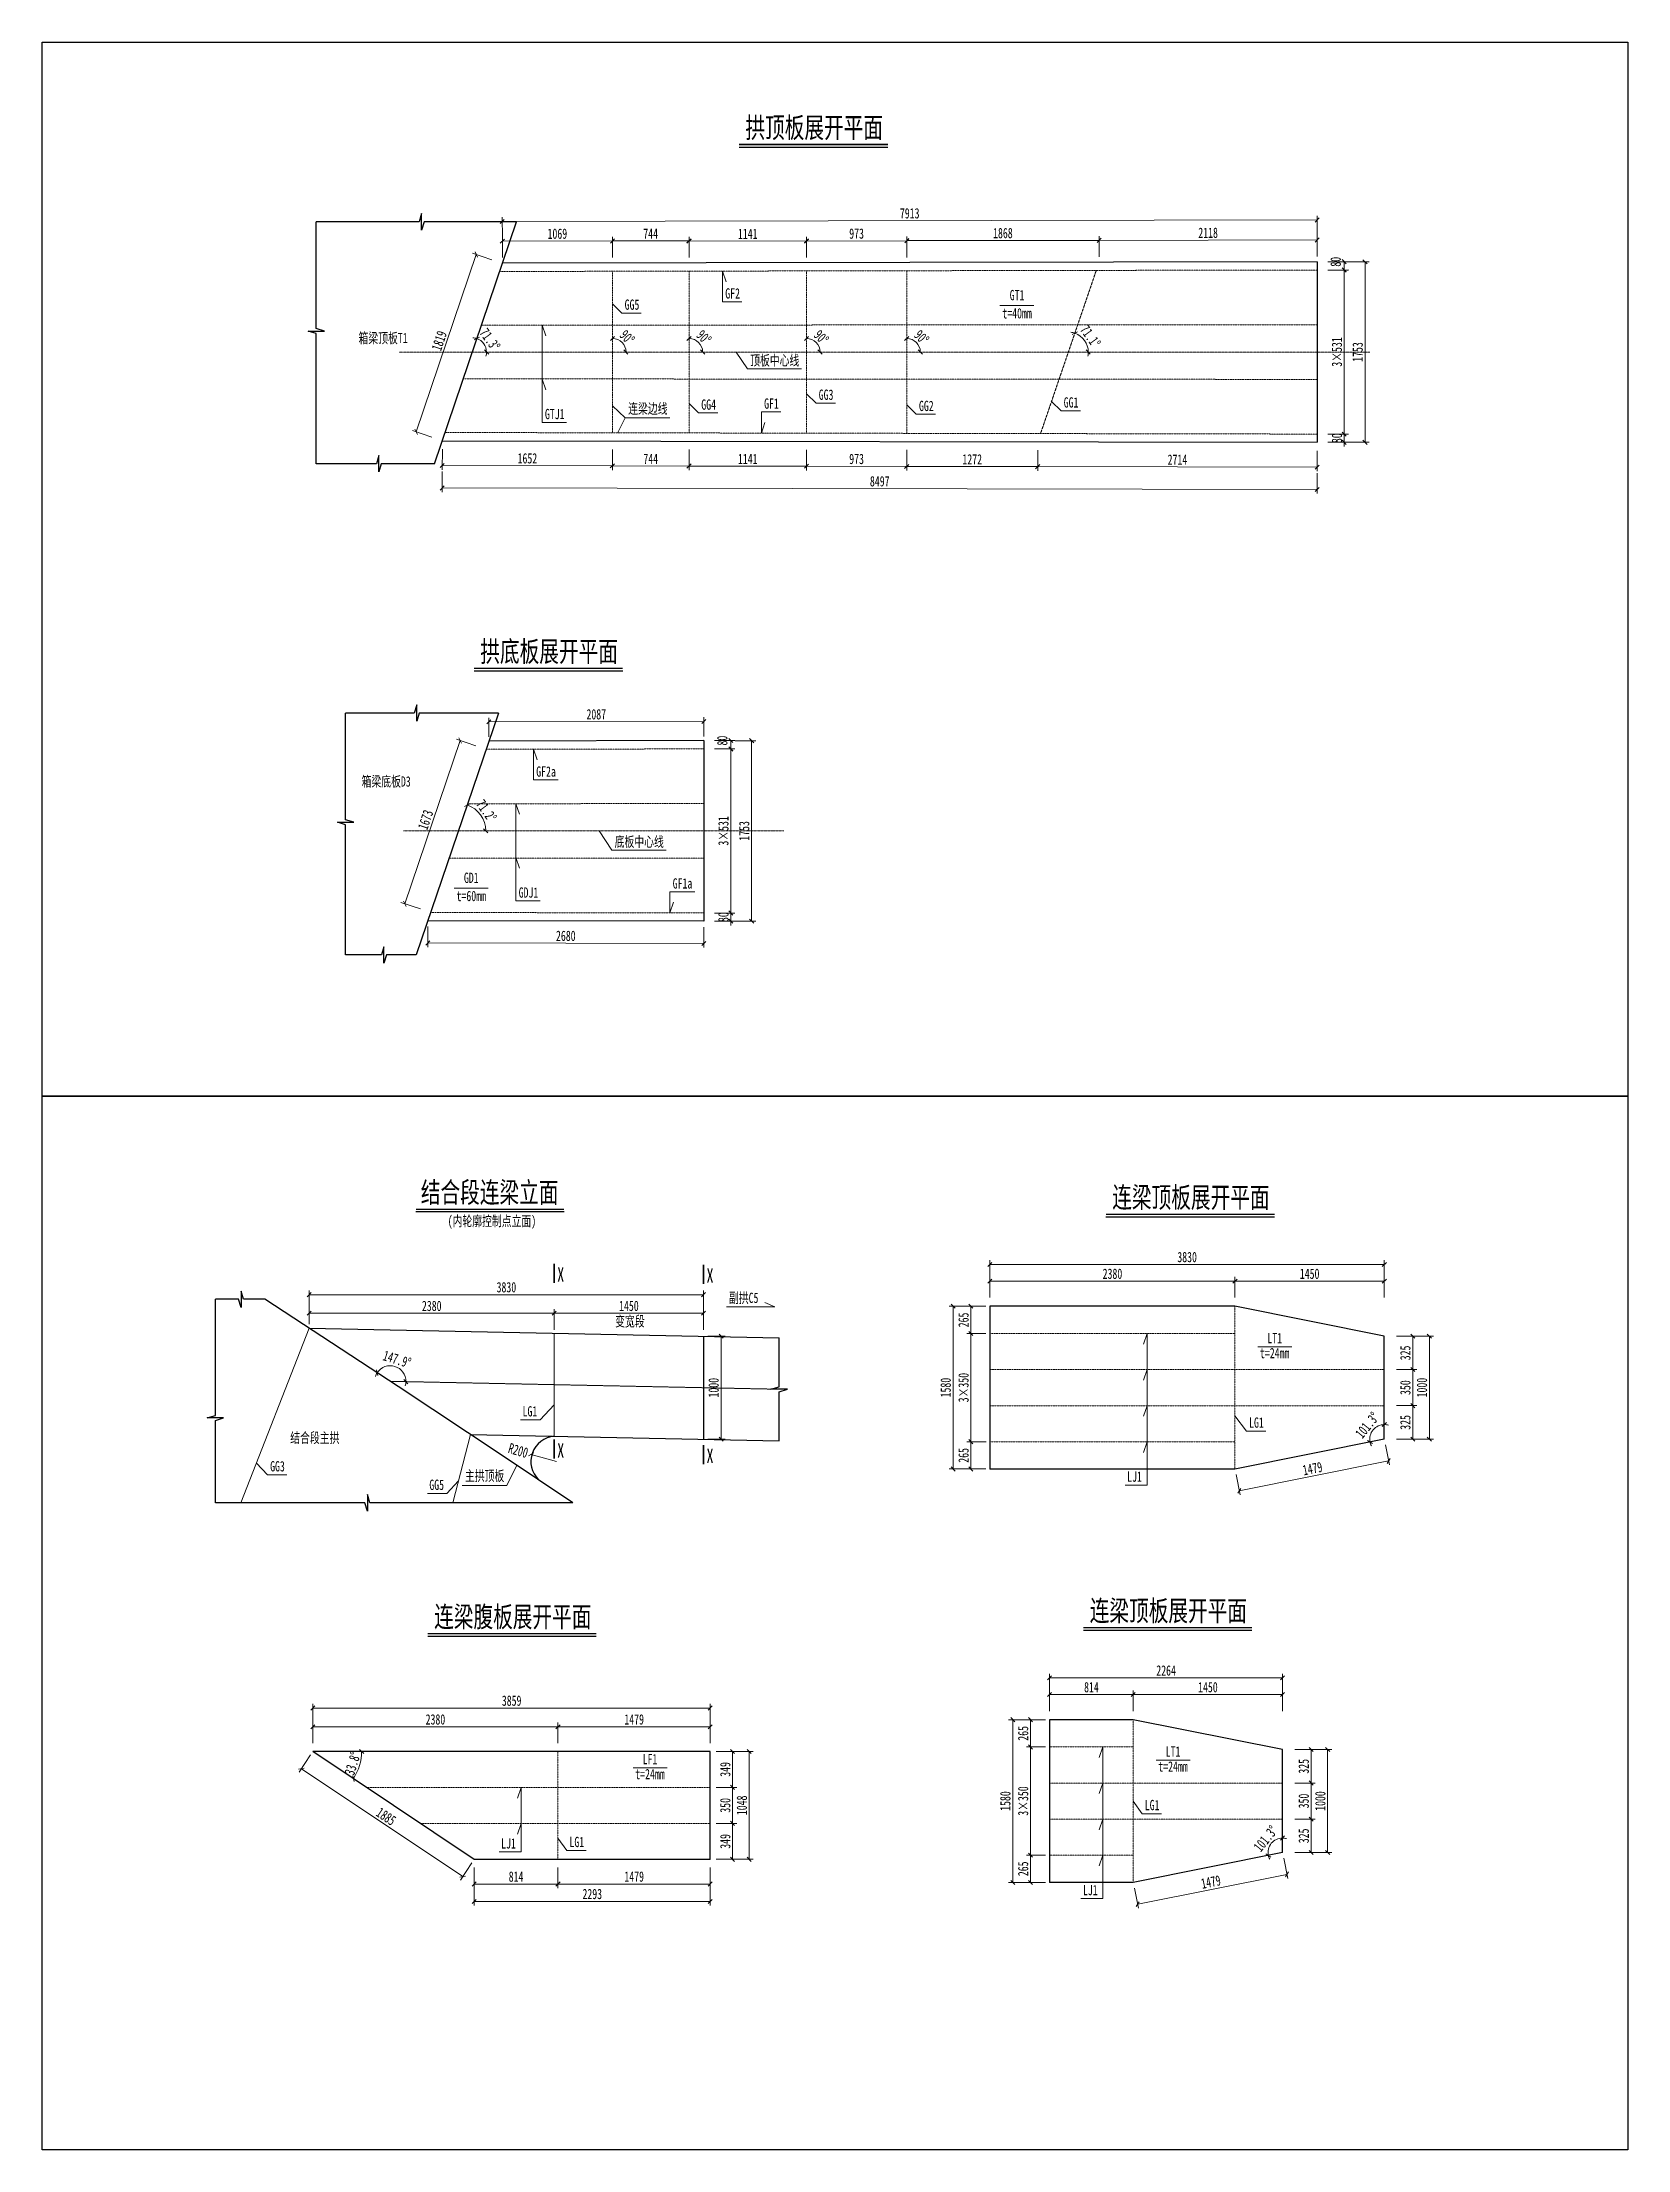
# Model space of a CAD drawing. Header units: millimetres. Extents: x -89049 to 410567, y -307459 to -100425.
# Drawn here: x 86373 to 101773, y -306177 to -285713 of the extents above; entities that cross this region are included whole.
import ezdxf
from ezdxf.enums import TextEntityAlignment as Align

# ---------------------------------------------------------------- set-up
doc = ezdxf.new("R2010")
doc.units = ezdxf.units.MM
doc.linetypes.add('CENTER2', pattern=[28.575, 19.05, -3.175, 3.175, -3.175])
doc.linetypes.add('DASHED', pattern=[0.75, 0.5, -0.25])
doc.layers.get('Defpoints').update_dxf_attribs({"color": 8})
for name, color, linetype, lineweight in [('中心线', 2, 'CENTER2', 15), ('文字', 7, 'Continuous', 15), ('标注线及字体', 2, 'Continuous', 15), ('粗线', 3, 'Continuous', 35), ('细实线', 4, 'Continuous', 15), ('虚线', 7, 'DASHED', 13), ('钢板粗线', 1, 'Continuous', 25)]:
    doc.layers.add(name, color=color, linetype=linetype, lineweight=lineweight)
doc.styles.add('111', font='', dxfattribs={"width": 0.7})
doc.styles.add('BM_Dim', font='', dxfattribs={"width": 0.85})
doc.styles.get('111').set_extended_font_data('仿宋_GB2312')
doc.styles.get('BM_Dim').set_extended_font_data('仿宋_GB2312')
doc.dimstyles.new('200', dxfattribs={"dimscale": 0, "dimtxt": 2.5, "dimasz": 1, "dimexe": 1, "dimexo": 1, "dimgap": 0.6, "dimtad": 1, "dimdec": 0, "dimdsep": 46, "dimtxsty": '111', "dimblk": 'OBLIQUE', "dimcen": 0, "dimclrd": 4, "dimclre": 4, "dimclrt": 4, "dimadec": 1, "dimazin": 2, "dimtfac": 1, "dimtdec": 0, "dimtix": 1, "dimtmove": 2, "dimatfit": 3, "dimfxl": 4, "dimfxlon": 1, "dimtolj": 1, "dimlwd": -1, "dimlwe": -1, "dimarcsym": 0})

msp = doc.modelspace()

# ---------------------------------------------------------------- texts
at = {"layer": '文字', "style": 'BM_Dim', "width": 0.7}
for s, p in [('GF2', (93079.2, -288232)), ('GT1', (95841.6, -288248.5)), ('GG5', (92101.9, -288341)), ('t=40mm', (95841.6, -288425.2)), ('箱梁顶板T1', (89684.6, -288665.2)), ('顶板中心线', (93488.2, -288881.9)), ('GG3', (93986.8, -289215.6)), ('GTJ1', (91351.6, -289403)), ('连梁边线', (92255.8, -289350.6)), ('GG4', (92846.1, -289311.4)), ('GF1', (93456.1, -289301.7)), ('GG2', (94960.2, -289324.4)), ('GG1', (96366.1, -289290.5)), ('箱梁底板D3', (89714.5, -292970.5)), ('GF2a', (91267.2, -292874.2)), ('底板中心线', (92172.3, -293555.5)), ('GD1', (90541, -293906)), ('GF1a', (92592.5, -293960.6)), ('t=60mm', (90541, -294082.7)), ('GDJ1', (91096.6, -294049.2)), ('(内轮廓控制点立面)', (90741.7, -297238.3)), ('副拱C5', (93186.7, -297984.3)), ('变宽段', (92081.8, -298211.6)), ('LT1', (98343.6, -298375.3)), ('t=24mm', (98343.6, -298520.3)), ('LG1', (91110.6, -299086)), ('LG1', (98166.3, -299195.4)), ('结合段主拱', (89021.7, -299342.6)), ('GG3', (88658.9, -299619.5)), ('主拱顶板', (90670.8, -299712)), ('LJ1', (96982.4, -299720.3)), ('GG5', (90205.1, -299799.4)), ('LF1', (92276.6, -302462.9)), ('t=24mm', (97356.2, -302534.2)), ('LT1', (97356.2, -302389.3)), ('t=24mm', (92276.6, -302607.8)), ('LG1', (97153.5, -302908.7)), ('LJ1', (90902.6, -303281.4)), ('LG1', (91566.3, -303267.3)), ('LJ1', (96553, -303734.2))]:
    msp.add_text(s, height=100, dxfattribs=at).set_placement(p, align=Align.BOTTOM_CENTER)
for p in [(91409.6, -297747.9), (92859.6, -297757.8), (91409.6, -299455.5), (92859.6, -299508)]:
    msp.add_text('X', height=140, dxfattribs=at).set_placement(p, align=Align.CENTER)
at = {"layer": '标注线及字体', "style": '111', "width": 0.7}
for s, p in [('拱顶板展开平面', (93871.5, -286538.6)), ('拱底板展开平面', (91296.9, -291624.7)), ('结合段连梁立面', (90719.4, -296875.9)), ('连梁顶板展开平面', (97529.9, -296925.1)), ('连梁顶板展开平面', (97311, -300939.1)), ('连梁腹板展开平面', (90944.2, -300997.2))]:
    msp.add_text(s, height=200, dxfattribs=at).set_placement(p, align=Align.MIDDLE)

# ---------------------------------------------------------------- blocks, each defined once
blk = doc.blocks.new('_Oblique')
at = {"color": 0, "linetype": 'ByBlock', "lineweight": -2}
blk.add_line((-0.5, -0.5), (0.5, 0.5), dxfattribs=at)
blk = doc.blocks.new('*D2483')
at = {"layer": 'Defpoints', "color": 0, "transparency": 16777216}
for p in [(90685, -292578), (89896, -294078), (90146, -294163)]:
    blk.add_point(p, dxfattribs=at)
at = {"layer": '细实线', "color": 4, "transparency": 16777216}
for p, q in [((90434, -292493), (89896, -294078)), ((90586, -292545), (90397, -292481)), ((90047, -294129), (89858, -294065))]:
    blk.add_line(p, q, dxfattribs=at)
at = {"layer": '细实线', "color": 4, "transparency": 16777216, "xscale": 40, "yscale": 40, "zscale": 40}
for p, rotation in [((90434, -292493), 71.22986356919641), ((89896, -294078), 251.2298635691964)]:
    blk.add_blockref('_Oblique', p, dxfattribs=dict(at, rotation=rotation))
at = {"layer": '细实线', "color": 4, "transparency": 16777216, "insert": (90097, -293263), "char_height": 100, "attachment_point": 5, "rotation": 71.2299, "style": '111'}
blk.add_mtext('\\A1;1673', dxfattribs=at)
blk = doc.blocks.new('*D2484')
at = {"layer": 'Defpoints', "color": 0, "transparency": 16777216}
for p in [(90119, -294243), (92799, -294248), (92799, -294464)]:
    blk.add_point(p, dxfattribs=at)
at = {"layer": '细实线', "color": 4, "transparency": 16777216}
for p, q in [((90119, -294299), (90118, -294499)), ((90119, -294459), (92799, -294464)), ((92799, -294304), (92799, -294504))]:
    blk.add_line(p, q, dxfattribs=at)
at = {"layer": '细实线', "color": 4, "transparency": 16777216, "xscale": 40, "yscale": 40, "zscale": 40}
for p, rotation in [((90119, -294459), 179.8937923525387), ((92799, -294464), 359.8937923525387)]:
    blk.add_blockref('_Oblique', p, dxfattribs=dict(at, rotation=rotation))
at = {"layer": '细实线', "color": 4, "transparency": 16777216, "insert": (91459, -294390), "char_height": 100, "attachment_point": 5, "rotation": 359.8938, "style": '111'}
blk.add_mtext('\\A1;2680', dxfattribs=at)
blk = doc.blocks.new('*D2485')
at = {"layer": 'Defpoints', "color": 0, "transparency": 16777216}
for p in [(92799, -292308), (90712, -292498), (92799, -292495)]:
    blk.add_point(p, dxfattribs=at)
at = {"layer": '细实线', "color": 4, "transparency": 16777216}
for p, q in [((90712, -292458), (90711, -292272)), ((90711, -292312), (92799, -292308)), ((92799, -292455), (92799, -292268))]:
    blk.add_line(p, q, dxfattribs=at)
at = {"layer": '细实线', "color": 4, "transparency": 16777216, "xscale": 40, "yscale": 40, "zscale": 40}
for p, rotation in [((90711, -292312), 180.1062075343806), ((92799, -292308), 0.10620753438069)]:
    blk.add_blockref('_Oblique', p, dxfattribs=dict(at, rotation=rotation))
at = {"layer": '细实线', "color": 4, "transparency": 16777216, "insert": (91755, -292239), "char_height": 100, "attachment_point": 5, "rotation": 0.1062, "style": '111'}
blk.add_mtext('\\A1;2087', dxfattribs=at)
blk = doc.blocks.new('*D2486')
at = {"layer": 'Defpoints', "color": 0, "transparency": 16777216}
for p in [(92799, -292495), (92799, -292575), (93062, -292574)]:
    blk.add_point(p, dxfattribs=at)
at = {"layer": '细实线', "color": 4, "transparency": 16777216}
for p, q in [((92902, -292494), (93102, -292494)), ((92902, -292574), (93102, -292574)), ((93062, -292494), (93062, -292574))]:
    blk.add_line(p, q, dxfattribs=at)
at = {"layer": '细实线', "color": 4, "transparency": 16777216, "xscale": 40, "yscale": 40, "zscale": 40}
for p, rotation in [((93062, -292494), 90.10412849770982), ((93062, -292574), 270.1041284977098)]:
    blk.add_blockref('_Oblique', p, dxfattribs=dict(at, rotation=rotation))
at = {"layer": '细实线', "color": 4, "transparency": 16777216, "insert": (92979, -292494), "char_height": 100, "attachment_point": 5, "rotation": 90.1041, "style": '111'}
blk.add_mtext('\\A1;80', dxfattribs=at)
blk = doc.blocks.new('*D2487')
at = {"layer": 'Defpoints', "color": 0, "transparency": 16777216}
for p in [(92799, -292575), (92799, -294168), (93062, -294168)]:
    blk.add_point(p, dxfattribs=at)
at = {"layer": '细实线', "color": 4, "transparency": 16777216}
for p, q in [((92902, -292575), (93102, -292575)), ((93062, -292575), (93062, -294168)), ((92902, -294168), (93102, -294168))]:
    blk.add_line(p, q, dxfattribs=at)
at = {"layer": '细实线', "color": 4, "transparency": 16777216, "xscale": 40, "yscale": 40, "zscale": 40}
for p, rotation in [((93062, -292575), 90), ((93062, -294168), 270)]:
    blk.add_blockref('_Oblique', p, dxfattribs=dict(at, rotation=rotation))
at = {"layer": '细实线', "color": 4, "transparency": 16777216, "insert": (92990, -293371), "char_height": 100, "attachment_point": 5, "rotation": 90, "style": '111'}
blk.add_mtext('\\A1;3×531', dxfattribs=at)
blk = doc.blocks.new('*D2488')
at = {"layer": 'Defpoints', "color": 0, "transparency": 16777216}
for p in [(92799, -294168), (92799, -294248), (93062, -294248)]:
    blk.add_point(p, dxfattribs=at)
at = {"layer": '细实线', "color": 4, "transparency": 16777216}
for p, q in [((92902, -294168), (93102, -294168)), ((92902, -294248), (93102, -294248)), ((93062, -294168), (93062, -294128)), ((93062, -294168), (93062, -294248)), ((93062, -294248), (93062, -294288))]:
    blk.add_line(p, q, dxfattribs=at)
at = {"layer": '细实线', "color": 4, "transparency": 16777216, "xscale": 40, "yscale": 40, "zscale": 40}
for p, rotation in [((93062, -294168), 270), ((93062, -294248), 90)]:
    blk.add_blockref('_Oblique', p, dxfattribs=dict(at, rotation=rotation))
at = {"layer": '细实线', "color": 4, "transparency": 16777216, "insert": (92990, -294208), "char_height": 100, "attachment_point": 5, "rotation": 90, "style": '111'}
blk.add_mtext('\\A1;80', dxfattribs=at)
blk = doc.blocks.new('*D2489')
at = {"layer": 'Defpoints', "color": 0, "transparency": 16777216}
for p in [(92799, -292495), (93264, -292495), (92799, -294248)]:
    blk.add_point(p, dxfattribs=at)
at = {"layer": '细实线', "color": 4, "transparency": 16777216}
for p, q in [((93104, -292495), (93304, -292495)), ((93264, -294248), (93264, -292495)), ((93104, -294248), (93304, -294248))]:
    blk.add_line(p, q, dxfattribs=at)
at = {"layer": '细实线', "color": 4, "transparency": 16777216, "xscale": 40, "yscale": 40, "zscale": 40}
for p, rotation in [((93264, -292495), 90), ((93264, -294248), 270)]:
    blk.add_blockref('_Oblique', p, dxfattribs=dict(at, rotation=rotation))
at = {"layer": '细实线', "color": 4, "transparency": 16777216, "insert": (93192, -293371), "char_height": 100, "attachment_point": 5, "rotation": 90, "style": '111'}
blk.add_mtext('\\A1;1753', dxfattribs=at)
blk = doc.blocks.new('*D2516')
at = {"layer": 'Defpoints', "color": 0, "transparency": 16777216}
for p in [(90843, -287859), (90007, -289497), (90260, -289583)]:
    blk.add_point(p, dxfattribs=at)
at = {"layer": '细实线', "color": 4, "transparency": 16777216}
for p, q in [((90590, -287774), (90007, -289497)), ((90741, -287825), (90552, -287761)), ((90158, -289548), (89969, -289484))]:
    blk.add_line(p, q, dxfattribs=at)
at = {"layer": '细实线', "color": 4, "transparency": 16777216, "xscale": 40, "yscale": 40, "zscale": 40}
for p, rotation in [((90590, -287774), 71.29940576186017), ((90007, -289497), 251.2994057618602)]:
    blk.add_blockref('_Oblique', p, dxfattribs=dict(at, rotation=rotation))
at = {"layer": '细实线', "color": 4, "transparency": 16777216, "insert": (90230, -288612), "char_height": 100, "attachment_point": 5, "rotation": 71.2994, "style": '111'}
blk.add_mtext('\\A1;1819', dxfattribs=at)
blk = doc.blocks.new('*D2517')
at = {"layer": 'Defpoints', "color": 0, "transparency": 16777216}
for p in [(90260, -289583), (98757, -289598), (98756, -290056)]:
    blk.add_point(p, dxfattribs=at)
at = {"layer": '细实线', "color": 4, "transparency": 16777216}
for p, q in [((90259, -289881), (90259, -290081)), ((98756, -289896), (98756, -290096)), ((90259, -290041), (98756, -290056))]:
    blk.add_line(p, q, dxfattribs=at)
at = {"layer": '细实线', "color": 4, "transparency": 16777216, "xscale": 40, "yscale": 40, "zscale": 40}
for p, rotation in [((90259, -290041), 179.8961632408032), ((98756, -290056), 359.8961632408032)]:
    blk.add_blockref('_Oblique', p, dxfattribs=dict(at, rotation=rotation))
at = {"layer": '细实线', "color": 4, "transparency": 16777216, "insert": (94508, -289977), "char_height": 100, "attachment_point": 5, "rotation": 359.8962, "style": '111'}
blk.add_mtext('\\A1;8497', dxfattribs=at)
blk = doc.blocks.new('*D2518')
at = {"layer": 'Defpoints', "color": 0, "transparency": 16777216}
for p in [(98756, -287439), (90843, -287859), (98757, -287845)]:
    blk.add_point(p, dxfattribs=at)
at = {"layer": '细实线', "color": 4, "transparency": 16777216}
for p, q in [((90843, -287613), (90842, -287413)), ((90842, -287453), (98756, -287439)), ((98756, -287599), (98756, -287399))]:
    blk.add_line(p, q, dxfattribs=at)
at = {"layer": '细实线', "color": 4, "transparency": 16777216, "xscale": 40, "yscale": 40, "zscale": 40}
for p, rotation in [((90842, -287453), 180.1040507082206), ((98756, -287439), 0.1040507082205579)]:
    blk.add_blockref('_Oblique', p, dxfattribs=dict(at, rotation=rotation))
at = {"layer": '细实线', "color": 4, "transparency": 16777216, "insert": (94799, -287375), "char_height": 100, "attachment_point": 5, "rotation": 0.1041, "style": '111'}
blk.add_mtext('\\A1;7913', dxfattribs=at)
blk = doc.blocks.new('*D2519')
at = {"layer": 'Defpoints', "color": 0, "transparency": 16777216}
for p in [(98756, -287845), (98757, -287925), (99019, -287924)]:
    blk.add_point(p, dxfattribs=at)
at = {"layer": '细实线', "color": 4, "transparency": 16777216}
for p, q in [((98859, -287845), (99059, -287844)), ((98859, -287925), (99059, -287924)), ((99019, -287844), (99019, -287924))]:
    blk.add_line(p, q, dxfattribs=at)
at = {"layer": '细实线', "color": 4, "transparency": 16777216, "xscale": 40, "yscale": 40, "zscale": 40}
for p, rotation in [((99019, -287844), 90.10412849770982), ((99019, -287924), 270.1041284977098)]:
    blk.add_blockref('_Oblique', p, dxfattribs=dict(at, rotation=rotation))
at = {"layer": '细实线', "color": 4, "transparency": 16777216, "insert": (98936, -287845), "char_height": 100, "attachment_point": 5, "rotation": 90.1041, "style": '111'}
blk.add_mtext('\\A1;80', dxfattribs=at)
blk = doc.blocks.new('*D2520')
at = {"layer": 'Defpoints', "color": 0, "transparency": 16777216}
for p in [(98757, -287925), (98757, -289518), (99019, -289518)]:
    blk.add_point(p, dxfattribs=at)
at = {"layer": '细实线', "color": 4, "transparency": 16777216}
for p, q in [((98859, -287925), (99059, -287925)), ((99019, -287925), (99019, -289518)), ((98859, -289518), (99059, -289518))]:
    blk.add_line(p, q, dxfattribs=at)
at = {"layer": '细实线', "color": 4, "transparency": 16777216, "xscale": 40, "yscale": 40, "zscale": 40}
for p, rotation in [((99019, -287925), 90), ((99019, -289518), 270)]:
    blk.add_blockref('_Oblique', p, dxfattribs=dict(at, rotation=rotation))
at = {"layer": '细实线', "color": 4, "transparency": 16777216, "insert": (98948, -288721), "char_height": 100, "attachment_point": 5, "rotation": 90, "style": '111'}
blk.add_mtext('\\A1;3×531', dxfattribs=at)
blk = doc.blocks.new('*D2521')
at = {"layer": 'Defpoints', "color": 0, "transparency": 16777216}
for p in [(98757, -289518), (98757, -289598), (99019, -289598)]:
    blk.add_point(p, dxfattribs=at)
at = {"layer": '细实线', "color": 4, "transparency": 16777216}
for p, q in [((98859, -289518), (99059, -289518)), ((99019, -289518), (99019, -289478)), ((99019, -289518), (99019, -289598)), ((98859, -289598), (99059, -289598)), ((99019, -289598), (99019, -289638))]:
    blk.add_line(p, q, dxfattribs=at)
at = {"layer": '细实线', "color": 4, "transparency": 16777216, "xscale": 40, "yscale": 40, "zscale": 40}
for p, rotation in [((99019, -289518), 270), ((99019, -289598), 90)]:
    blk.add_blockref('_Oblique', p, dxfattribs=dict(at, rotation=rotation))
at = {"layer": '细实线', "color": 4, "transparency": 16777216, "insert": (98948, -289558), "char_height": 100, "attachment_point": 5, "rotation": 90, "style": '111'}
blk.add_mtext('\\A1;80', dxfattribs=at)
blk = doc.blocks.new('*D2522')
at = {"layer": 'Defpoints', "color": 0, "transparency": 16777216}
for p in [(98757, -287845), (99221, -287845), (98757, -289598)]:
    blk.add_point(p, dxfattribs=at)
at = {"layer": '细实线', "color": 4, "transparency": 16777216}
for p, q in [((99061, -287845), (99261, -287845)), ((99221, -289598), (99221, -287845)), ((99061, -289598), (99261, -289598))]:
    blk.add_line(p, q, dxfattribs=at)
at = {"layer": '细实线', "color": 4, "transparency": 16777216, "xscale": 40, "yscale": 40, "zscale": 40}
for p, rotation in [((99221, -287845), 90), ((99221, -289598), 270)]:
    blk.add_blockref('_Oblique', p, dxfattribs=dict(at, rotation=rotation))
at = {"layer": '细实线', "color": 4, "transparency": 16777216, "insert": (99150, -288721), "char_height": 100, "attachment_point": 5, "rotation": 90, "style": '111'}
blk.add_mtext('\\A1;1753', dxfattribs=at)
blk = doc.blocks.new('*D2523')
at = {"layer": 'Defpoints', "color": 0, "transparency": 16777216}
for p in [(90260, -289583), (91912, -289586), (91911, -289827)]:
    blk.add_point(p, dxfattribs=at)
at = {"layer": '细实线', "color": 4, "transparency": 16777216}
for p, q in [((90260, -289664), (90259, -289864)), ((91912, -289667), (91911, -289867)), ((90259, -289824), (91911, -289827))]:
    blk.add_line(p, q, dxfattribs=at)
at = {"layer": '细实线', "color": 4, "transparency": 16777216, "xscale": 40, "yscale": 40, "zscale": 40}
for p, rotation in [((90259, -289824), 179.8959492931438), ((91911, -289827), 359.8959492931438)]:
    blk.add_blockref('_Oblique', p, dxfattribs=dict(at, rotation=rotation))
at = {"layer": '细实线', "color": 4, "transparency": 16777216, "insert": (91086, -289754), "char_height": 100, "attachment_point": 5, "rotation": 359.8959, "style": '111'}
blk.add_mtext('\\A1;1652', dxfattribs=at)
blk = doc.blocks.new('*D2524')
at = {"layer": 'Defpoints', "color": 0, "transparency": 16777216}
for p in [(91912, -289586), (92656, -289587), (92656, -289828)]:
    blk.add_point(p, dxfattribs=at)
at = {"layer": '细实线', "color": 4, "transparency": 16777216}
for p, q in [((91912, -289667), (91911, -289867)), ((92656, -289668), (92656, -289868)), ((91911, -289827), (92656, -289828))]:
    blk.add_line(p, q, dxfattribs=at)
at = {"layer": '细实线', "color": 4, "transparency": 16777216, "xscale": 40, "yscale": 40, "zscale": 40}
for p, rotation in [((91911, -289827), 179.8959492931461), ((92656, -289828), 359.8959492931461)]:
    blk.add_blockref('_Oblique', p, dxfattribs=dict(at, rotation=rotation))
at = {"layer": '细实线', "color": 4, "transparency": 16777216, "insert": (92284, -289757), "char_height": 100, "attachment_point": 5, "rotation": 359.8959, "style": '111'}
blk.add_mtext('\\A1;744', dxfattribs=at)
blk = doc.blocks.new('*D2525')
at = {"layer": 'Defpoints', "color": 0, "transparency": 16777216}
for p in [(92656, -289587), (93797, -289589), (93796, -289830)]:
    blk.add_point(p, dxfattribs=at)
at = {"layer": '细实线', "color": 4, "transparency": 16777216}
for p, q in [((92656, -289668), (92656, -289868)), ((93797, -289670), (93796, -289870)), ((92656, -289828), (93796, -289830))]:
    blk.add_line(p, q, dxfattribs=at)
at = {"layer": '细实线', "color": 4, "transparency": 16777216, "xscale": 40, "yscale": 40, "zscale": 40}
for p, rotation in [((92656, -289828), 179.8959492931427), ((93796, -289830), 359.8959492931426)]:
    blk.add_blockref('_Oblique', p, dxfattribs=dict(at, rotation=rotation))
at = {"layer": '细实线', "color": 4, "transparency": 16777216, "insert": (93226, -289759), "char_height": 100, "attachment_point": 5, "rotation": 359.8959, "style": '111'}
blk.add_mtext('\\A1;1141', dxfattribs=at)
blk = doc.blocks.new('*D2526')
at = {"layer": 'Defpoints', "color": 0, "transparency": 16777216}
for p in [(93797, -289589), (94770, -289591), (94770, -289832)]:
    blk.add_point(p, dxfattribs=at)
at = {"layer": '细实线', "color": 4, "transparency": 16777216}
for p, q in [((93797, -289670), (93796, -289870)), ((94770, -289672), (94770, -289872)), ((93796, -289830), (94770, -289832))]:
    blk.add_line(p, q, dxfattribs=at)
at = {"layer": '细实线', "color": 4, "transparency": 16777216, "xscale": 40, "yscale": 40, "zscale": 40}
for p, rotation in [((93796, -289830), 179.8959492931447), ((94770, -289832), 359.8959492931447)]:
    blk.add_blockref('_Oblique', p, dxfattribs=dict(at, rotation=rotation))
at = {"layer": '细实线', "color": 4, "transparency": 16777216, "insert": (94283, -289760), "char_height": 100, "attachment_point": 5, "rotation": 359.8959, "style": '111'}
blk.add_mtext('\\A1;973', dxfattribs=at)
blk = doc.blocks.new('*D2527')
at = {"layer": 'Defpoints', "color": 0, "transparency": 16777216}
for p in [(94770, -289591), (96042, -289593), (96042, -289834)]:
    blk.add_point(p, dxfattribs=at)
at = {"layer": '细实线', "color": 4, "transparency": 16777216}
for p, q in [((94770, -289672), (94770, -289872)), ((96042, -289674), (96042, -289874)), ((94770, -289832), (96042, -289834))]:
    blk.add_line(p, q, dxfattribs=at)
at = {"layer": '细实线', "color": 4, "transparency": 16777216, "xscale": 40, "yscale": 40, "zscale": 40}
for p, rotation in [((94770, -289832), 179.8959492931434), ((96042, -289834), 359.8959492931434)]:
    blk.add_blockref('_Oblique', p, dxfattribs=dict(at, rotation=rotation))
at = {"layer": '细实线', "color": 4, "transparency": 16777216, "insert": (95406, -289763), "char_height": 100, "attachment_point": 5, "rotation": 359.8959, "style": '111'}
blk.add_mtext('\\A1;1272', dxfattribs=at)
blk = doc.blocks.new('*D2528')
at = {"layer": 'Defpoints', "color": 0, "transparency": 16777216}
for p in [(96042, -289593), (98757, -289598), (98756, -289839)]:
    blk.add_point(p, dxfattribs=at)
at = {"layer": '细实线', "color": 4, "transparency": 16777216}
for p, q in [((96042, -289674), (96042, -289874)), ((98756, -289679), (98756, -289879)), ((96042, -289834), (98756, -289839))]:
    blk.add_line(p, q, dxfattribs=at)
at = {"layer": '细实线', "color": 4, "transparency": 16777216, "xscale": 40, "yscale": 40, "zscale": 40}
for p, rotation in [((96042, -289834), 179.8966190361556), ((98756, -289839), 359.8966190361556)]:
    blk.add_blockref('_Oblique', p, dxfattribs=dict(at, rotation=rotation))
at = {"layer": '细实线', "color": 4, "transparency": 16777216, "insert": (97399, -289766), "char_height": 100, "attachment_point": 5, "rotation": 359.8966, "style": '111'}
blk.add_mtext('\\A1;2714', dxfattribs=at)
blk = doc.blocks.new('*D2529')
at = {"layer": 'Defpoints', "color": 0, "transparency": 16777216}
for p in [(91912, -287643), (90843, -287859), (91912, -287857)]:
    blk.add_point(p, dxfattribs=at)
at = {"layer": '细实线', "color": 4, "transparency": 16777216}
for p, q in [((90843, -287805), (90843, -287605)), ((90843, -287645), (91912, -287643)), ((91912, -287803), (91911, -287603))]:
    blk.add_line(p, q, dxfattribs=at)
at = {"layer": '细实线', "color": 4, "transparency": 16777216, "xscale": 40, "yscale": 40, "zscale": 40}
for p, rotation in [((90843, -287645), 180.1040507067883), ((91912, -287643), 0.1040507067883542)]:
    blk.add_blockref('_Oblique', p, dxfattribs=dict(at, rotation=rotation))
at = {"layer": '细实线', "color": 4, "transparency": 16777216, "insert": (91377, -287573), "char_height": 100, "attachment_point": 5, "rotation": 0.1041, "style": '111'}
blk.add_mtext('\\A1;1069', dxfattribs=at)
blk = doc.blocks.new('*D2530')
at = {"layer": 'Defpoints', "color": 0, "transparency": 16777216}
for p in [(92656, -287642), (91912, -287857), (92656, -287856)]:
    blk.add_point(p, dxfattribs=at)
at = {"layer": '细实线', "color": 4, "transparency": 16777216}
for p, q in [((91912, -287803), (91911, -287603)), ((91912, -287643), (92656, -287642)), ((92656, -287802), (92656, -287602))]:
    blk.add_line(p, q, dxfattribs=at)
at = {"layer": '细实线', "color": 4, "transparency": 16777216, "xscale": 40, "yscale": 40, "zscale": 40}
for p, rotation in [((91912, -287643), 180.1040507067912), ((92656, -287642), 0.1040507067911419)]:
    blk.add_blockref('_Oblique', p, dxfattribs=dict(at, rotation=rotation))
at = {"layer": '细实线', "color": 4, "transparency": 16777216, "insert": (92283, -287572), "char_height": 100, "attachment_point": 5, "rotation": 0.1041, "style": '111'}
blk.add_mtext('\\A1;744', dxfattribs=at)
blk = doc.blocks.new('*D2531')
at = {"layer": 'Defpoints', "color": 0, "transparency": 16777216}
for p in [(93796, -287642), (92656, -287856), (93797, -287854)]:
    blk.add_point(p, dxfattribs=at)
at = {"layer": '细实线', "color": 4, "transparency": 16777216}
for p, q in [((92656, -287804), (92656, -287604)), ((92656, -287644), (93796, -287642)), ((93797, -287802), (93796, -287602))]:
    blk.add_line(p, q, dxfattribs=at)
at = {"layer": '细实线', "color": 4, "transparency": 16777216, "xscale": 40, "yscale": 40, "zscale": 40}
for p, rotation in [((92656, -287644), 180.10405070679), ((93796, -287642), 0.1040507067900792)]:
    blk.add_blockref('_Oblique', p, dxfattribs=dict(at, rotation=rotation))
at = {"layer": '细实线', "color": 4, "transparency": 16777216, "insert": (93226, -287573), "char_height": 100, "attachment_point": 5, "rotation": 0.1041, "style": '111'}
blk.add_mtext('\\A1;1141', dxfattribs=at)
blk = doc.blocks.new('*D2532')
at = {"layer": 'Defpoints', "color": 0, "transparency": 16777216}
for p in [(94770, -287642), (93797, -287854), (94770, -287852)]:
    blk.add_point(p, dxfattribs=at)
at = {"layer": '细实线', "color": 4, "transparency": 16777216}
for p, q in [((93797, -287804), (93796, -287604)), ((93796, -287644), (94770, -287642)), ((94770, -287802), (94770, -287602))]:
    blk.add_line(p, q, dxfattribs=at)
at = {"layer": '细实线', "color": 4, "transparency": 16777216, "xscale": 40, "yscale": 40, "zscale": 40}
for p, rotation in [((93796, -287644), 180.1040507067936), ((94770, -287642), 0.1040507067935976)]:
    blk.add_blockref('_Oblique', p, dxfattribs=dict(at, rotation=rotation))
at = {"layer": '细实线', "color": 4, "transparency": 16777216, "insert": (94283, -287572), "char_height": 100, "attachment_point": 5, "rotation": 0.1041, "style": '111'}
blk.add_mtext('\\A1;973', dxfattribs=at)
blk = doc.blocks.new('*D2533')
at = {"layer": 'Defpoints', "color": 0, "transparency": 16777216}
for p in [(96638, -287637), (94770, -287852), (96638, -287849)]:
    blk.add_point(p, dxfattribs=at)
at = {"layer": '细实线', "color": 4, "transparency": 16777216}
for p, q in [((94770, -287800), (94770, -287600)), ((94770, -287640), (96638, -287637)), ((96638, -287797), (96638, -287597))]:
    blk.add_line(p, q, dxfattribs=at)
at = {"layer": '细实线', "color": 4, "transparency": 16777216, "xscale": 40, "yscale": 40, "zscale": 40}
for p, rotation in [((94770, -287640), 180.1040507067912), ((96638, -287637), 0.1040507067911448)]:
    blk.add_blockref('_Oblique', p, dxfattribs=dict(at, rotation=rotation))
at = {"layer": '细实线', "color": 4, "transparency": 16777216, "insert": (95704, -287567), "char_height": 100, "attachment_point": 5, "rotation": 0.1041, "style": '111'}
blk.add_mtext('\\A1;1868', dxfattribs=at)
blk = doc.blocks.new('*D2534')
at = {"layer": 'Defpoints', "color": 0, "transparency": 16777216}
for p in [(98756, -287633), (96638, -287849), (98757, -287845)]:
    blk.add_point(p, dxfattribs=at)
at = {"layer": '细实线', "color": 4, "transparency": 16777216}
for p, q in [((96638, -287797), (96638, -287597)), ((96638, -287637), (98756, -287633)), ((98757, -287793), (98756, -287593))]:
    blk.add_line(p, q, dxfattribs=at)
at = {"layer": '细实线', "color": 4, "transparency": 16777216, "xscale": 40, "yscale": 40, "zscale": 40}
for p, rotation in [((96638, -287637), 180.1040507174695), ((98756, -287633), 0.1040507174695437)]:
    blk.add_blockref('_Oblique', p, dxfattribs=dict(at, rotation=rotation))
at = {"layer": '细实线', "color": 4, "transparency": 16777216, "insert": (97697, -287564), "char_height": 100, "attachment_point": 5, "rotation": 0.1041, "style": '111'}
blk.add_mtext('\\A1;2118', dxfattribs=at)
blk = doc.blocks.new('*D2535')
at = {"layer": 'Defpoints', "color": 0, "transparency": 16777216}
for p in [(90979, -287457), (89840, -288721), (90678, -288666), (99268, -288721), (90184, -289805)]:
    blk.add_point(p, dxfattribs=at)
at = {"layer": '细实线', "color": 4, "transparency": 16777216}
for start, end in [(71.2994, 87.9414), (360, 71.2994), (343.358, 360)]:
    blk.add_arc((90551, -288721), 138, start, end, dxfattribs=at)
at = {"layer": '细实线', "color": 4, "transparency": 16777216, "xscale": 40, "yscale": 40, "zscale": 40}
for p, rotation in [((90596, -288591), 341.2994057618594), ((90690, -288721), 89.99999999990244)]:
    blk.add_blockref('_Oblique', p, dxfattribs=dict(at, rotation=rotation))
at = {"layer": '细实线', "color": 4, "transparency": 16777216, "insert": (90722, -288599), "char_height": 100, "attachment_point": 5, "rotation": 305.6497, "style": '111'}
blk.add_mtext('\\A1;71.3%%d', dxfattribs=at)
blk = doc.blocks.new('*D2536')
at = {"layer": 'Defpoints', "color": 0, "transparency": 16777216}
for p in [(91912, -288428), (91912, -288721), (91912, -288721), (92026, -288656), (92144, -288721)]:
    blk.add_point(p, dxfattribs=at)
at = {"layer": '细实线', "color": 4, "transparency": 16777216}
blk.add_arc((91912, -288721), 132, 360, 90, dxfattribs=at)
at = {"layer": '细实线', "color": 4, "transparency": 16777216, "xscale": 40, "yscale": 40, "zscale": 40}
for p, rotation in [((91912, -288590), 180), ((92043, -288721), 269.9999999999139)]:
    blk.add_blockref('_Oblique', p, dxfattribs=dict(at, rotation=rotation))
at = {"layer": '细实线', "color": 4, "transparency": 16777216, "insert": (92055, -288578), "char_height": 100, "attachment_point": 5, "rotation": 315, "style": '111'}
blk.add_mtext('\\A1;90%%d', dxfattribs=at)
blk = doc.blocks.new('*D2537')
at = {"layer": 'Defpoints', "color": 0, "transparency": 16777216}
for p in [(92656, -288428), (92656, -288721), (92656, -288721), (92770, -288656), (92889, -288721)]:
    blk.add_point(p, dxfattribs=at)
at = {"layer": '细实线', "color": 4, "transparency": 16777216}
blk.add_arc((92656, -288721), 132, 360, 90, dxfattribs=at)
at = {"layer": '细实线', "color": 4, "transparency": 16777216, "xscale": 40, "yscale": 40, "zscale": 40}
for p, rotation in [((92656, -288590), 180), ((92788, -288721), 269.9999999999139)]:
    blk.add_blockref('_Oblique', p, dxfattribs=dict(at, rotation=rotation))
at = {"layer": '细实线', "color": 4, "transparency": 16777216, "insert": (92800, -288578), "char_height": 100, "attachment_point": 5, "rotation": 315, "style": '111'}
blk.add_mtext('\\A1;90%%d', dxfattribs=at)
blk = doc.blocks.new('*D2538')
at = {"layer": 'Defpoints', "color": 0, "transparency": 16777216}
for p in [(93797, -288428), (93797, -288721), (93797, -288721), (93911, -288656), (94029, -288721)]:
    blk.add_point(p, dxfattribs=at)
at = {"layer": '细实线', "color": 4, "transparency": 16777216}
blk.add_arc((93797, -288721), 132, 360, 90, dxfattribs=at)
at = {"layer": '细实线', "color": 4, "transparency": 16777216, "xscale": 40, "yscale": 40, "zscale": 40}
for p, rotation in [((93797, -288590), 180), ((93928, -288721), 269.9999999999139)]:
    blk.add_blockref('_Oblique', p, dxfattribs=dict(at, rotation=rotation))
at = {"layer": '细实线', "color": 4, "transparency": 16777216, "insert": (93940, -288578), "char_height": 100, "attachment_point": 5, "rotation": 315, "style": '111'}
blk.add_mtext('\\A1;90%%d', dxfattribs=at)
blk = doc.blocks.new('*D2539')
at = {"layer": 'Defpoints', "color": 0, "transparency": 16777216}
for p in [(94770, -288428), (94770, -288721), (94770, -288721), (94884, -288656), (95003, -288721)]:
    blk.add_point(p, dxfattribs=at)
at = {"layer": '细实线', "color": 4, "transparency": 16777216}
blk.add_arc((94770, -288721), 132, 360, 90, dxfattribs=at)
at = {"layer": '细实线', "color": 4, "transparency": 16777216, "xscale": 40, "yscale": 40, "zscale": 40}
for p, rotation in [((94770, -288590), 180), ((94902, -288721), 269.9999999999139)]:
    blk.add_blockref('_Oblique', p, dxfattribs=dict(at, rotation=rotation))
at = {"layer": '细实线', "color": 4, "transparency": 16777216, "insert": (94914, -288578), "char_height": 100, "attachment_point": 5, "rotation": 315, "style": '111'}
blk.add_mtext('\\A1;90%%d', dxfattribs=at)
blk = doc.blocks.new('*D2540')
at = {"layer": 'Defpoints', "color": 0, "transparency": 16777216}
for p in [(96611, -287929), (89840, -288721), (96516, -288644), (99268, -288721), (96070, -289513)]:
    blk.add_point(p, dxfattribs=at)
at = {"layer": '细实线', "color": 4, "transparency": 16777216}
for start, end in [(71.1369, 83.0597), (360, 71.1369), (348.0773, 360)]:
    blk.add_arc((96340, -288721), 193, start, end, dxfattribs=at)
at = {"layer": '细实线', "color": 4, "transparency": 16777216, "xscale": 40, "yscale": 40, "zscale": 40}
for p, rotation in [((96402, -288539), 341.1369105814962), ((96533, -288721), 89.99999999990206)]:
    blk.add_blockref('_Oblique', p, dxfattribs=dict(at, rotation=rotation))
at = {"layer": '细实线', "color": 4, "transparency": 16777216, "insert": (96554, -288568), "char_height": 100, "attachment_point": 5, "rotation": 305.5685, "style": '111'}
blk.add_mtext('\\A1;71.1%%d', dxfattribs=at)
blk = doc.blocks.new('*D2541')
at = {"layer": 'Defpoints', "color": 0, "transparency": 16777216}
for p in [(90804, -292227), (89883, -293371), (90660, -293269), (93576, -293371), (90006, -294575)]:
    blk.add_point(p, dxfattribs=at)
at = {"layer": '细实线', "color": 4, "transparency": 16777216}
blk.add_arc((90415, -293371), 266, 360, 71.2299, dxfattribs=at)
at = {"layer": '细实线', "color": 4, "transparency": 16777216, "xscale": 40, "yscale": 40, "zscale": 40}
for p, rotation in [((90501, -293120), 161.229863569197), ((90681, -293371), 269.9999999998544)]:
    blk.add_blockref('_Oblique', p, dxfattribs=dict(at, rotation=rotation))
at = {"layer": '细实线', "color": 4, "transparency": 16777216, "insert": (90688, -293175), "char_height": 100, "attachment_point": 5, "rotation": 305.6149, "style": '111'}
blk.add_mtext('\\A1;71.2%%d', dxfattribs=at)
blk = doc.blocks.new('*D2836')
at = {"layer": 'Defpoints', "color": 0, "transparency": 16777216}
for p in [(92797, -298277), (92797, -299277), (92967, -299277)]:
    blk.add_point(p, dxfattribs=at)
at = {"layer": '细实线', "color": 4, "transparency": 16777216}
for p, q in [((92837, -298277), (93007, -298277)), ((92967, -298277), (92967, -299277)), ((92837, -299277), (93007, -299277))]:
    blk.add_line(p, q, dxfattribs=at)
at = {"layer": '细实线', "color": 4, "transparency": 16777216, "xscale": 40, "yscale": 40, "zscale": 40}
for p, rotation in [((92967, -298277), 90), ((92967, -299277), 270)]:
    blk.add_blockref('_Oblique', p, dxfattribs=dict(at, rotation=rotation))
at = {"layer": '细实线', "color": 4, "transparency": 16777216, "insert": (92895, -298777), "char_height": 100, "attachment_point": 5, "rotation": 90, "style": '111'}
blk.add_mtext('\\A1;1000', dxfattribs=at)
blk = doc.blocks.new('*D2837')
at = {"layer": 'Defpoints', "color": 0, "transparency": 16777216}
for p in [(91123, -299424), (91368, -299494)]:
    blk.add_point(p, dxfattribs=at)
at = {"layer": '细实线', "color": 4, "transparency": 16777216}
for p, q in [((91123, -299424), (91368, -299494)), ((91368, -299494), (91123, -299424))]:
    blk.add_line(p, q, dxfattribs=at)
at = {"layer": '细实线', "color": 4, "transparency": 16777216, "xscale": 40, "yscale": 40, "zscale": 40, "rotation": 163.8968301527927}
blk.add_blockref('_Oblique', (91123, -299424), dxfattribs=at)
at = {"layer": '细实线', "color": 4, "transparency": 16777216, "insert": (90997, -299387), "char_height": 100, "attachment_point": 5, "rotation": 343.8968, "style": '111'}
blk.add_mtext('\\A1;R200', dxfattribs=at)
blk = doc.blocks.new('*D2838')
at = {"layer": 'Defpoints', "color": 0, "transparency": 16777216}
for p in [(88967, -297874), (88967, -298199), (92797, -298410)]:
    blk.add_point(p, dxfattribs=at)
at = {"layer": '细实线', "color": 4, "transparency": 16777216}
for p, q in [((88967, -298034), (88967, -297834)), ((92797, -297874), (88967, -297874)), ((92797, -298034), (92797, -297834))]:
    blk.add_line(p, q, dxfattribs=at)
at = {"layer": '细实线', "color": 4, "transparency": 16777216, "xscale": 40, "yscale": 40, "zscale": 40, "rotation": 180}
blk.add_blockref('_Oblique', (88967, -297874), dxfattribs=at)
at = {"layer": '细实线', "color": 4, "transparency": 16777216, "xscale": 40, "yscale": 40, "zscale": 40}
blk.add_blockref('_Oblique', (92797, -297874), dxfattribs=at)
at = {"layer": '细实线', "color": 4, "transparency": 16777216, "insert": (90882, -297802), "char_height": 100, "attachment_point": 5, "style": '111'}
blk.add_mtext('\\A1;3830', dxfattribs=at)
blk = doc.blocks.new('*D2839')
at = {"layer": 'Defpoints', "color": 0, "transparency": 16777216}
for p in [(88818, -298101), (89754, -298715), (89822, -298579), (89830, -298765), (93542, -298792)]:
    blk.add_point(p, dxfattribs=at)
at = {"layer": '细实线', "color": 4, "transparency": 16777216}
for start, end in [(358.8323, 146.7517), (146.7517, 161.8731), (343.7109, 358.8323)]:
    blk.add_arc((89754, -298715), 152, start, end, dxfattribs=at)
at = {"layer": '细实线', "color": 4, "transparency": 16777216, "xscale": 40, "yscale": 40, "zscale": 40}
for p, rotation in [((89627, -298632), 56.7516861990661), ((89906, -298718), 88.83225842140286)]:
    blk.add_blockref('_Oblique', p, dxfattribs=dict(at, rotation=rotation))
at = {"layer": '细实线', "color": 4, "transparency": 16777216, "insert": (89820, -298501), "char_height": 100, "attachment_point": 5, "rotation": 342.792, "style": '111'}
blk.add_mtext('\\A1;147.9%%d', dxfattribs=at)
blk = doc.blocks.new('*D2846')
at = {"layer": 'Defpoints', "color": 0, "transparency": 16777216}
for p in [(91347, -298054), (91347, -298652), (92797, -298777)]:
    blk.add_point(p, dxfattribs=at)
at = {"layer": '细实线', "color": 4, "transparency": 16777216}
for p, q in [((91347, -298214), (91347, -298014)), ((92797, -298054), (91347, -298054)), ((92797, -298214), (92797, -298014))]:
    blk.add_line(p, q, dxfattribs=at)
at = {"layer": '细实线', "color": 4, "transparency": 16777216, "xscale": 40, "yscale": 40, "zscale": 40, "rotation": 180}
blk.add_blockref('_Oblique', (91347, -298054), dxfattribs=at)
at = {"layer": '细实线', "color": 4, "transparency": 16777216, "xscale": 40, "yscale": 40, "zscale": 40}
blk.add_blockref('_Oblique', (92797, -298054), dxfattribs=at)
at = {"layer": '细实线', "color": 4, "transparency": 16777216, "insert": (92072, -297983), "char_height": 100, "attachment_point": 5, "style": '111'}
blk.add_mtext('\\A1;1450', dxfattribs=at)
blk = doc.blocks.new('*D2847')
at = {"layer": 'Defpoints', "color": 0, "transparency": 16777216}
for p in [(91347, -298054), (88967, -298199), (91347, -298652)]:
    blk.add_point(p, dxfattribs=at)
at = {"layer": '细实线', "color": 4, "transparency": 16777216}
for p, q in [((88967, -298159), (88967, -298014)), ((88967, -298054), (91347, -298054)), ((91347, -298214), (91347, -298014))]:
    blk.add_line(p, q, dxfattribs=at)
at = {"layer": '细实线', "color": 4, "transparency": 16777216, "xscale": 40, "yscale": 40, "zscale": 40, "rotation": 180}
blk.add_blockref('_Oblique', (88967, -298054), dxfattribs=at)
at = {"layer": '细实线', "color": 4, "transparency": 16777216, "xscale": 40, "yscale": 40, "zscale": 40}
blk.add_blockref('_Oblique', (91347, -298054), dxfattribs=at)
at = {"layer": '细实线', "color": 4, "transparency": 16777216, "insert": (90157, -297983), "char_height": 100, "attachment_point": 5, "style": '111'}
blk.add_mtext('\\A1;2380', dxfattribs=at)
blk = doc.blocks.new('*D2848')
at = {"layer": 'Defpoints', "color": 0, "transparency": 16777216}
for p in [(99468, -298951), (99685, -298951), (99468, -299276)]:
    blk.add_point(p, dxfattribs=at)
at = {"layer": '细实线', "color": 4, "transparency": 16777216}
for p, q in [((99525, -298951), (99725, -298951)), ((99685, -299276), (99685, -298951)), ((99525, -299276), (99725, -299276))]:
    blk.add_line(p, q, dxfattribs=at)
at = {"layer": '细实线', "color": 4, "transparency": 16777216, "xscale": 40, "yscale": 40, "zscale": 40}
for p, rotation in [((99685, -298951), 90), ((99685, -299276), 270)]:
    blk.add_blockref('_Oblique', p, dxfattribs=dict(at, rotation=rotation))
at = {"layer": '细实线', "color": 4, "transparency": 16777216, "insert": (99613, -299114), "char_height": 100, "attachment_point": 5, "rotation": 90, "style": '111'}
blk.add_mtext('\\A1;325', dxfattribs=at)
blk = doc.blocks.new('*D2849')
at = {"layer": 'Defpoints', "color": 0, "transparency": 16777216}
for p in [(99468, -298601), (99685, -298601), (99468, -298951)]:
    blk.add_point(p, dxfattribs=at)
at = {"layer": '细实线', "color": 4, "transparency": 16777216}
for p, q in [((99525, -298601), (99725, -298601)), ((99685, -298951), (99685, -298601)), ((99525, -298951), (99725, -298951))]:
    blk.add_line(p, q, dxfattribs=at)
at = {"layer": '细实线', "color": 4, "transparency": 16777216, "xscale": 40, "yscale": 40, "zscale": 40}
for p, rotation in [((99685, -298601), 90), ((99685, -298951), 270)]:
    blk.add_blockref('_Oblique', p, dxfattribs=dict(at, rotation=rotation))
at = {"layer": '细实线', "color": 4, "transparency": 16777216, "insert": (99613, -298776), "char_height": 100, "attachment_point": 5, "rotation": 90, "style": '111'}
blk.add_mtext('\\A1;350', dxfattribs=at)
blk = doc.blocks.new('*D2850')
at = {"layer": 'Defpoints', "color": 0, "transparency": 16777216}
for p in [(99468, -298276), (99468, -298601), (99685, -298601)]:
    blk.add_point(p, dxfattribs=at)
at = {"layer": '细实线', "color": 4, "transparency": 16777216}
for p, q in [((99525, -298276), (99725, -298276)), ((99685, -298276), (99685, -298601)), ((99525, -298601), (99725, -298601))]:
    blk.add_line(p, q, dxfattribs=at)
at = {"layer": '细实线', "color": 4, "transparency": 16777216, "xscale": 40, "yscale": 40, "zscale": 40}
for p, rotation in [((99685, -298276), 90), ((99685, -298601), 270)]:
    blk.add_blockref('_Oblique', p, dxfattribs=dict(at, rotation=rotation))
at = {"layer": '细实线', "color": 4, "transparency": 16777216, "insert": (99613, -298439), "char_height": 100, "attachment_point": 5, "rotation": 90, "style": '111'}
blk.add_mtext('\\A1;325', dxfattribs=at)
blk = doc.blocks.new('*D2851')
at = {"layer": 'Defpoints', "color": 0, "transparency": 16777216}
for p in [(99468, -298276), (99846, -298276), (99468, -299276)]:
    blk.add_point(p, dxfattribs=at)
at = {"layer": '细实线', "color": 4, "transparency": 16777216}
for p, q in [((99686, -298276), (99886, -298276)), ((99846, -299276), (99846, -298276)), ((99686, -299276), (99886, -299276))]:
    blk.add_line(p, q, dxfattribs=at)
at = {"layer": '细实线', "color": 4, "transparency": 16777216, "xscale": 40, "yscale": 40, "zscale": 40}
for p, rotation in [((99846, -298276), 90), ((99846, -299276), 270)]:
    blk.add_blockref('_Oblique', p, dxfattribs=dict(at, rotation=rotation))
at = {"layer": '细实线', "color": 4, "transparency": 16777216, "insert": (99774, -298776), "char_height": 100, "attachment_point": 5, "rotation": 90, "style": '111'}
blk.add_mtext('\\A1;1000', dxfattribs=at)
blk = doc.blocks.new('*D2852')
at = {"layer": 'Defpoints', "color": 0, "transparency": 16777216}
for p in [(99408, -297742), (97958, -297986), (99408, -298249)]:
    blk.add_point(p, dxfattribs=at)
at = {"layer": '细实线', "color": 4, "transparency": 16777216}
for p, q in [((97958, -297902), (97958, -297702)), ((97958, -297742), (99408, -297742)), ((99408, -297902), (99408, -297702))]:
    blk.add_line(p, q, dxfattribs=at)
at = {"layer": '细实线', "color": 4, "transparency": 16777216, "xscale": 40, "yscale": 40, "zscale": 40, "rotation": 180}
blk.add_blockref('_Oblique', (97958, -297742), dxfattribs=at)
at = {"layer": '细实线', "color": 4, "transparency": 16777216, "xscale": 40, "yscale": 40, "zscale": 40}
blk.add_blockref('_Oblique', (99408, -297742), dxfattribs=at)
at = {"layer": '细实线', "color": 4, "transparency": 16777216, "insert": (98683, -297671), "char_height": 100, "attachment_point": 5, "style": '111'}
blk.add_mtext('\\A1;1450', dxfattribs=at)
blk = doc.blocks.new('*D2853')
at = {"layer": 'Defpoints', "color": 0, "transparency": 16777216}
for p in [(95578, -297742), (95578, -297986), (97958, -297986)]:
    blk.add_point(p, dxfattribs=at)
at = {"layer": '细实线', "color": 4, "transparency": 16777216}
for p, q in [((95578, -297902), (95578, -297702)), ((97958, -297742), (95578, -297742)), ((97958, -297902), (97958, -297702))]:
    blk.add_line(p, q, dxfattribs=at)
at = {"layer": '细实线', "color": 4, "transparency": 16777216, "xscale": 40, "yscale": 40, "zscale": 40, "rotation": 180}
blk.add_blockref('_Oblique', (95578, -297742), dxfattribs=at)
at = {"layer": '细实线', "color": 4, "transparency": 16777216, "xscale": 40, "yscale": 40, "zscale": 40}
blk.add_blockref('_Oblique', (97958, -297742), dxfattribs=at)
at = {"layer": '细实线', "color": 4, "transparency": 16777216, "insert": (96768, -297671), "char_height": 100, "attachment_point": 5, "style": '111'}
blk.add_mtext('\\A1;2380', dxfattribs=at)
blk = doc.blocks.new('*D2854')
at = {"layer": 'Defpoints', "color": 0, "transparency": 16777216}
for p in [(99408, -297580), (95578, -297986), (99408, -298265)]:
    blk.add_point(p, dxfattribs=at)
at = {"layer": '细实线', "color": 4, "transparency": 16777216}
for p, q in [((95578, -297740), (95578, -297540)), ((99408, -297740), (99408, -297540)), ((95578, -297580), (99408, -297580))]:
    blk.add_line(p, q, dxfattribs=at)
at = {"layer": '细实线', "color": 4, "transparency": 16777216, "xscale": 40, "yscale": 40, "zscale": 40, "rotation": 180}
blk.add_blockref('_Oblique', (95578, -297580), dxfattribs=at)
at = {"layer": '细实线', "color": 4, "transparency": 16777216, "xscale": 40, "yscale": 40, "zscale": 40}
blk.add_blockref('_Oblique', (99408, -297580), dxfattribs=at)
at = {"layer": '细实线', "color": 4, "transparency": 16777216, "insert": (97493, -297509), "char_height": 100, "attachment_point": 5, "style": '111'}
blk.add_mtext('\\A1;3830', dxfattribs=at)
blk = doc.blocks.new('*D2855')
at = {"layer": 'Defpoints', "color": 0, "transparency": 16777216}
for p in [(99408, -299276), (97958, -299566), (98000, -299778)]:
    blk.add_point(p, dxfattribs=at)
at = {"layer": '细实线', "color": 4, "transparency": 16777216}
for p, q in [((99419, -299331), (99458, -299527)), ((99450, -299488), (98000, -299778)), ((97969, -299621), (98008, -299817))]:
    blk.add_line(p, q, dxfattribs=at)
at = {"layer": '细实线', "color": 4, "transparency": 16777216, "xscale": 40, "yscale": 40, "zscale": 40}
for p, rotation in [((99450, -299488), 11.30993247402021), ((98000, -299778), 191.3099324740202)]:
    blk.add_blockref('_Oblique', p, dxfattribs=dict(at, rotation=rotation))
at = {"layer": '细实线', "color": 4, "transparency": 16777216, "insert": (98711, -299562), "char_height": 100, "attachment_point": 5, "rotation": 11.3099, "style": '111'}
blk.add_mtext('\\A1;1479', dxfattribs=at)
blk = doc.blocks.new('*D2856')
at = {"layer": 'Defpoints', "color": 0, "transparency": 16777216}
for p in [(95578, -297986), (95393, -298251), (95578, -298251)]:
    blk.add_point(p, dxfattribs=at)
at = {"layer": '细实线', "color": 4, "transparency": 16777216}
for p, q in [((95538, -297986), (95353, -297986)), ((95393, -297986), (95393, -298251)), ((95538, -298251), (95353, -298251))]:
    blk.add_line(p, q, dxfattribs=at)
at = {"layer": '细实线', "color": 4, "transparency": 16777216, "xscale": 40, "yscale": 40, "zscale": 40}
for p, rotation in [((95393, -297986), 90), ((95393, -298251), 270)]:
    blk.add_blockref('_Oblique', p, dxfattribs=dict(at, rotation=rotation))
at = {"layer": '细实线', "color": 4, "transparency": 16777216, "insert": (95322, -298119), "char_height": 100, "attachment_point": 5, "rotation": 90, "style": '111'}
blk.add_mtext('\\A1;265', dxfattribs=at)
blk = doc.blocks.new('*D2857')
at = {"layer": 'Defpoints', "color": 0, "transparency": 16777216}
for p in [(95578, -298251), (95393, -299301), (95578, -299301)]:
    blk.add_point(p, dxfattribs=at)
at = {"layer": '细实线', "color": 4, "transparency": 16777216}
for p, q in [((95538, -298251), (95353, -298251)), ((95393, -298251), (95393, -299301)), ((95538, -299301), (95353, -299301))]:
    blk.add_line(p, q, dxfattribs=at)
at = {"layer": '细实线', "color": 4, "transparency": 16777216, "xscale": 40, "yscale": 40, "zscale": 40}
for p, rotation in [((95393, -298251), 90), ((95393, -299301), 270)]:
    blk.add_blockref('_Oblique', p, dxfattribs=dict(at, rotation=rotation))
at = {"layer": '细实线', "color": 4, "transparency": 16777216, "insert": (95322, -298776), "char_height": 100, "attachment_point": 5, "rotation": 90, "style": '111'}
blk.add_mtext('\\A1;3×350', dxfattribs=at)
blk = doc.blocks.new('*D2858')
at = {"layer": 'Defpoints', "color": 0, "transparency": 16777216}
for p in [(95393, -299301), (95580, -299301), (95578, -299566)]:
    blk.add_point(p, dxfattribs=at)
at = {"layer": '细实线', "color": 4, "transparency": 16777216}
for p, q in [((95540, -299301), (95353, -299301)), ((95393, -299566), (95393, -299301)), ((95538, -299566), (95353, -299566))]:
    blk.add_line(p, q, dxfattribs=at)
at = {"layer": '细实线', "color": 4, "transparency": 16777216, "xscale": 40, "yscale": 40, "zscale": 40}
for p, rotation in [((95393, -299301), 90), ((95393, -299566), 270)]:
    blk.add_blockref('_Oblique', p, dxfattribs=dict(at, rotation=rotation))
at = {"layer": '细实线', "color": 4, "transparency": 16777216, "insert": (95322, -299434), "char_height": 100, "attachment_point": 5, "rotation": 90, "style": '111'}
blk.add_mtext('\\A1;265', dxfattribs=at)
blk = doc.blocks.new('*D2859')
at = {"layer": 'Defpoints', "color": 0, "transparency": 16777216}
for p in [(95578, -297986), (95221, -299566), (95578, -299566)]:
    blk.add_point(p, dxfattribs=at)
at = {"layer": '细实线', "color": 4, "transparency": 16777216}
for p, q in [((95381, -297986), (95181, -297986)), ((95221, -297986), (95221, -299566)), ((95381, -299566), (95181, -299566))]:
    blk.add_line(p, q, dxfattribs=at)
at = {"layer": '细实线', "color": 4, "transparency": 16777216, "xscale": 40, "yscale": 40, "zscale": 40}
for p, rotation in [((95221, -297986), 90), ((95221, -299566), 270)]:
    blk.add_blockref('_Oblique', p, dxfattribs=dict(at, rotation=rotation))
at = {"layer": '细实线', "color": 4, "transparency": 16777216, "insert": (95149, -298776), "char_height": 100, "attachment_point": 5, "rotation": 90, "style": '111'}
blk.add_mtext('\\A1;1580', dxfattribs=at)
blk = doc.blocks.new('*D2860')
at = {"layer": 'Defpoints', "color": 0, "transparency": 16777216}
for p in [(99408, -298276), (99275, -299226), (99408, -299276), (99408, -299276), (97958, -299566)]:
    blk.add_point(p, dxfattribs=at)
at = {"layer": '细实线', "color": 4, "transparency": 16777216}
for start, end in [(90, 191.3099), (73.744, 90), (191.3099, 207.5659)]:
    blk.add_arc((99408, -299276), 141, start, end, dxfattribs=at)
at = {"layer": '细实线', "color": 4, "transparency": 16777216, "xscale": 40, "yscale": 40, "zscale": 40}
for p, rotation in [((99408, -299135), 180.0000000000016), ((99269, -299304), 101.3099324740202)]:
    blk.add_blockref('_Oblique', p, dxfattribs=dict(at, rotation=rotation))
at = {"layer": '细实线', "color": 4, "transparency": 16777216, "insert": (99243, -299141), "char_height": 100, "attachment_point": 5, "rotation": 50.655, "style": '111'}
blk.add_mtext('\\A1;101.3%%d', dxfattribs=at)
blk = doc.blocks.new('*D2861')
at = {"layer": 'Defpoints', "color": 0, "transparency": 16777216}
for p in [(98480, -302965), (98698, -302965), (98480, -303290)]:
    blk.add_point(p, dxfattribs=at)
at = {"layer": '细实线', "color": 4, "transparency": 16777216}
for p, q in [((98538, -302965), (98738, -302965)), ((98698, -303290), (98698, -302965)), ((98538, -303290), (98738, -303290))]:
    blk.add_line(p, q, dxfattribs=at)
at = {"layer": '细实线', "color": 4, "transparency": 16777216, "xscale": 40, "yscale": 40, "zscale": 40}
for p, rotation in [((98698, -302965), 90), ((98698, -303290), 270)]:
    blk.add_blockref('_Oblique', p, dxfattribs=dict(at, rotation=rotation))
at = {"layer": '细实线', "color": 4, "transparency": 16777216, "insert": (98626, -303128), "char_height": 100, "attachment_point": 5, "rotation": 90, "style": '111'}
blk.add_mtext('\\A1;325', dxfattribs=at)
blk = doc.blocks.new('*D2862')
at = {"layer": 'Defpoints', "color": 0, "transparency": 16777216}
for p in [(98480, -302615), (98698, -302615), (98480, -302965)]:
    blk.add_point(p, dxfattribs=at)
at = {"layer": '细实线', "color": 4, "transparency": 16777216}
for p, q in [((98538, -302615), (98738, -302615)), ((98698, -302965), (98698, -302615)), ((98538, -302965), (98738, -302965))]:
    blk.add_line(p, q, dxfattribs=at)
at = {"layer": '细实线', "color": 4, "transparency": 16777216, "xscale": 40, "yscale": 40, "zscale": 40}
for p, rotation in [((98698, -302615), 90), ((98698, -302965), 270)]:
    blk.add_blockref('_Oblique', p, dxfattribs=dict(at, rotation=rotation))
at = {"layer": '细实线', "color": 4, "transparency": 16777216, "insert": (98626, -302790), "char_height": 100, "attachment_point": 5, "rotation": 90, "style": '111'}
blk.add_mtext('\\A1;350', dxfattribs=at)
blk = doc.blocks.new('*D2863')
at = {"layer": 'Defpoints', "color": 0, "transparency": 16777216}
for p in [(98480, -302290), (98480, -302615), (98698, -302615)]:
    blk.add_point(p, dxfattribs=at)
at = {"layer": '细实线', "color": 4, "transparency": 16777216}
for p, q in [((98538, -302290), (98738, -302290)), ((98698, -302290), (98698, -302615)), ((98538, -302615), (98738, -302615))]:
    blk.add_line(p, q, dxfattribs=at)
at = {"layer": '细实线', "color": 4, "transparency": 16777216, "xscale": 40, "yscale": 40, "zscale": 40}
for p, rotation in [((98698, -302290), 90), ((98698, -302615), 270)]:
    blk.add_blockref('_Oblique', p, dxfattribs=dict(at, rotation=rotation))
at = {"layer": '细实线', "color": 4, "transparency": 16777216, "insert": (98626, -302453), "char_height": 100, "attachment_point": 5, "rotation": 90, "style": '111'}
blk.add_mtext('\\A1;325', dxfattribs=at)
blk = doc.blocks.new('*D2864')
at = {"layer": 'Defpoints', "color": 0, "transparency": 16777216}
for p in [(98480, -302290), (98858, -302290), (98480, -303290)]:
    blk.add_point(p, dxfattribs=at)
at = {"layer": '细实线', "color": 4, "transparency": 16777216}
for p, q in [((98698, -302290), (98898, -302290)), ((98858, -303290), (98858, -302290)), ((98698, -303290), (98898, -303290))]:
    blk.add_line(p, q, dxfattribs=at)
at = {"layer": '细实线', "color": 4, "transparency": 16777216, "xscale": 40, "yscale": 40, "zscale": 40}
for p, rotation in [((98858, -302290), 90), ((98858, -303290), 270)]:
    blk.add_blockref('_Oblique', p, dxfattribs=dict(at, rotation=rotation))
at = {"layer": '细实线', "color": 4, "transparency": 16777216, "insert": (98787, -302790), "char_height": 100, "attachment_point": 5, "rotation": 90, "style": '111'}
blk.add_mtext('\\A1;1000', dxfattribs=at)
blk = doc.blocks.new('*D2865')
at = {"layer": 'Defpoints', "color": 0, "transparency": 16777216}
for p in [(98420, -301756), (96970, -302000), (98420, -302263)]:
    blk.add_point(p, dxfattribs=at)
at = {"layer": '细实线', "color": 4, "transparency": 16777216}
for p, q in [((96970, -301916), (96970, -301716)), ((96970, -301756), (98420, -301756)), ((98420, -301916), (98420, -301716))]:
    blk.add_line(p, q, dxfattribs=at)
at = {"layer": '细实线', "color": 4, "transparency": 16777216, "xscale": 40, "yscale": 40, "zscale": 40, "rotation": 180}
blk.add_blockref('_Oblique', (96970, -301756), dxfattribs=at)
at = {"layer": '细实线', "color": 4, "transparency": 16777216, "xscale": 40, "yscale": 40, "zscale": 40}
blk.add_blockref('_Oblique', (98420, -301756), dxfattribs=at)
at = {"layer": '细实线', "color": 4, "transparency": 16777216, "insert": (97695, -301685), "char_height": 100, "attachment_point": 5, "style": '111'}
blk.add_mtext('\\A1;1450', dxfattribs=at)
blk = doc.blocks.new('*D2866')
at = {"layer": 'Defpoints', "color": 0, "transparency": 16777216}
for p in [(96157, -301756), (96157, -302000), (96970, -302000)]:
    blk.add_point(p, dxfattribs=at)
at = {"layer": '细实线', "color": 4, "transparency": 16777216}
for p, q in [((96157, -301916), (96157, -301716)), ((96970, -301756), (96157, -301756)), ((96970, -301916), (96970, -301716))]:
    blk.add_line(p, q, dxfattribs=at)
at = {"layer": '细实线', "color": 4, "transparency": 16777216, "xscale": 40, "yscale": 40, "zscale": 40, "rotation": 180}
blk.add_blockref('_Oblique', (96157, -301756), dxfattribs=at)
at = {"layer": '细实线', "color": 4, "transparency": 16777216, "xscale": 40, "yscale": 40, "zscale": 40}
blk.add_blockref('_Oblique', (96970, -301756), dxfattribs=at)
at = {"layer": '细实线', "color": 4, "transparency": 16777216, "insert": (96564, -301685), "char_height": 100, "attachment_point": 5, "style": '111'}
blk.add_mtext('\\A1;814', dxfattribs=at)
blk = doc.blocks.new('*D2867')
at = {"layer": 'Defpoints', "color": 0, "transparency": 16777216}
for p in [(98420, -301594), (96157, -302114), (98420, -302279)]:
    blk.add_point(p, dxfattribs=at)
at = {"layer": '细实线', "color": 4, "transparency": 16777216}
for p, q in [((96157, -301754), (96157, -301554)), ((96157, -301594), (98420, -301594)), ((98420, -301754), (98420, -301554))]:
    blk.add_line(p, q, dxfattribs=at)
at = {"layer": '细实线', "color": 4, "transparency": 16777216, "xscale": 40, "yscale": 40, "zscale": 40, "rotation": 180}
blk.add_blockref('_Oblique', (96157, -301594), dxfattribs=at)
at = {"layer": '细实线', "color": 4, "transparency": 16777216, "xscale": 40, "yscale": 40, "zscale": 40}
blk.add_blockref('_Oblique', (98420, -301594), dxfattribs=at)
at = {"layer": '细实线', "color": 4, "transparency": 16777216, "insert": (97289, -301523), "char_height": 100, "attachment_point": 5, "style": '111'}
blk.add_mtext('\\A1;2264', dxfattribs=at)
blk = doc.blocks.new('*D2868')
at = {"layer": 'Defpoints', "color": 0, "transparency": 16777216}
for p in [(98420, -303290), (96970, -303580), (97013, -303792)]:
    blk.add_point(p, dxfattribs=at)
at = {"layer": '细实线', "color": 4, "transparency": 16777216}
for p, q in [((98431, -303345), (98471, -303541)), ((96981, -303635), (97021, -303831)), ((98463, -303502), (97013, -303792))]:
    blk.add_line(p, q, dxfattribs=at)
at = {"layer": '细实线', "color": 4, "transparency": 16777216, "xscale": 40, "yscale": 40, "zscale": 40}
for p, rotation in [((98463, -303502), 11.30993247402021), ((97013, -303792), 191.3099324740202)]:
    blk.add_blockref('_Oblique', p, dxfattribs=dict(at, rotation=rotation))
at = {"layer": '细实线', "color": 4, "transparency": 16777216, "insert": (97724, -303576), "char_height": 100, "attachment_point": 5, "rotation": 11.3099, "style": '111'}
blk.add_mtext('\\A1;1479', dxfattribs=at)
blk = doc.blocks.new('*D2869')
at = {"layer": 'Defpoints', "color": 0, "transparency": 16777216}
for p in [(96157, -302000), (95972, -302265), (96157, -302265)]:
    blk.add_point(p, dxfattribs=at)
at = {"layer": '细实线', "color": 4, "transparency": 16777216}
for p, q in [((96117, -302000), (95932, -302000)), ((95972, -302000), (95972, -302265)), ((96117, -302265), (95932, -302265))]:
    blk.add_line(p, q, dxfattribs=at)
at = {"layer": '细实线', "color": 4, "transparency": 16777216, "xscale": 40, "yscale": 40, "zscale": 40}
for p, rotation in [((95972, -302000), 90), ((95972, -302265), 270)]:
    blk.add_blockref('_Oblique', p, dxfattribs=dict(at, rotation=rotation))
at = {"layer": '细实线', "color": 4, "transparency": 16777216, "insert": (95901, -302133), "char_height": 100, "attachment_point": 5, "rotation": 90, "style": '111'}
blk.add_mtext('\\A1;265', dxfattribs=at)
blk = doc.blocks.new('*D2870')
at = {"layer": 'Defpoints', "color": 0, "transparency": 16777216}
for p in [(96157, -302265), (95972, -303315), (96157, -303315)]:
    blk.add_point(p, dxfattribs=at)
at = {"layer": '细实线', "color": 4, "transparency": 16777216}
for p, q in [((96117, -302265), (95932, -302265)), ((95972, -302265), (95972, -303315)), ((96117, -303315), (95932, -303315))]:
    blk.add_line(p, q, dxfattribs=at)
at = {"layer": '细实线', "color": 4, "transparency": 16777216, "xscale": 40, "yscale": 40, "zscale": 40}
for p, rotation in [((95972, -302265), 90), ((95972, -303315), 270)]:
    blk.add_blockref('_Oblique', p, dxfattribs=dict(at, rotation=rotation))
at = {"layer": '细实线', "color": 4, "transparency": 16777216, "insert": (95901, -302790), "char_height": 100, "attachment_point": 5, "rotation": 90, "style": '111'}
blk.add_mtext('\\A1;3×350', dxfattribs=at)
blk = doc.blocks.new('*D2871')
at = {"layer": 'Defpoints', "color": 0, "transparency": 16777216}
for p in [(95972, -303315), (96159, -303315), (96157, -303580)]:
    blk.add_point(p, dxfattribs=at)
at = {"layer": '细实线', "color": 4, "transparency": 16777216}
for p, q in [((96119, -303315), (95932, -303315)), ((95972, -303580), (95972, -303315)), ((96117, -303580), (95932, -303580))]:
    blk.add_line(p, q, dxfattribs=at)
at = {"layer": '细实线', "color": 4, "transparency": 16777216, "xscale": 40, "yscale": 40, "zscale": 40}
for p, rotation in [((95972, -303315), 90), ((95972, -303580), 270)]:
    blk.add_blockref('_Oblique', p, dxfattribs=dict(at, rotation=rotation))
at = {"layer": '细实线', "color": 4, "transparency": 16777216, "insert": (95901, -303448), "char_height": 100, "attachment_point": 5, "rotation": 90, "style": '111'}
blk.add_mtext('\\A1;265', dxfattribs=at)
blk = doc.blocks.new('*D2872')
at = {"layer": 'Defpoints', "color": 0, "transparency": 16777216}
for p in [(96157, -302000), (95800, -303580), (96157, -303580)]:
    blk.add_point(p, dxfattribs=at)
at = {"layer": '细实线', "color": 4, "transparency": 16777216}
for p, q in [((95960, -302000), (95760, -302000)), ((95800, -302000), (95800, -303580)), ((95960, -303580), (95760, -303580))]:
    blk.add_line(p, q, dxfattribs=at)
at = {"layer": '细实线', "color": 4, "transparency": 16777216, "xscale": 40, "yscale": 40, "zscale": 40}
for p, rotation in [((95800, -302000), 90), ((95800, -303580), 270)]:
    blk.add_blockref('_Oblique', p, dxfattribs=dict(at, rotation=rotation))
at = {"layer": '细实线', "color": 4, "transparency": 16777216, "insert": (95728, -302790), "char_height": 100, "attachment_point": 5, "rotation": 90, "style": '111'}
blk.add_mtext('\\A1;1580', dxfattribs=at)
blk = doc.blocks.new('*D2873')
at = {"layer": 'Defpoints', "color": 0, "transparency": 16777216}
for p in [(98420, -302290), (98288, -303240), (98420, -303290), (98420, -303290), (96970, -303580)]:
    blk.add_point(p, dxfattribs=at)
at = {"layer": '细实线', "color": 4, "transparency": 16777216}
for start, end in [(90, 191.3099), (73.744, 90), (191.3099, 207.5659)]:
    blk.add_arc((98420, -303290), 141, start, end, dxfattribs=at)
at = {"layer": '细实线', "color": 4, "transparency": 16777216, "xscale": 40, "yscale": 40, "zscale": 40}
for p, rotation in [((98420, -303149), 180.0000000000016), ((98282, -303318), 101.3099324740202)]:
    blk.add_blockref('_Oblique', p, dxfattribs=dict(at, rotation=rotation))
at = {"layer": '细实线', "color": 4, "transparency": 16777216, "insert": (98256, -303155), "char_height": 100, "attachment_point": 5, "rotation": 50.655, "style": '111'}
blk.add_mtext('\\A1;101.3%%d', dxfattribs=at)
blk = doc.blocks.new('*D2874')
at = {"layer": 'Defpoints', "color": 0, "transparency": 16777216}
for p in [(92862, -303007), (93079, -303007), (92862, -303356)]:
    blk.add_point(p, dxfattribs=at)
at = {"layer": '细实线', "color": 4, "transparency": 16777216}
for p, q in [((92919, -303007), (93119, -303007)), ((93079, -303356), (93079, -303007)), ((92919, -303356), (93119, -303356))]:
    blk.add_line(p, q, dxfattribs=at)
at = {"layer": '细实线', "color": 4, "transparency": 16777216, "xscale": 40, "yscale": 40, "zscale": 40}
for p, rotation in [((93079, -303007), 90), ((93079, -303356), 270)]:
    blk.add_blockref('_Oblique', p, dxfattribs=dict(at, rotation=rotation))
at = {"layer": '细实线', "color": 4, "transparency": 16777216, "insert": (93008, -303182), "char_height": 100, "attachment_point": 5, "rotation": 90, "style": '111'}
blk.add_mtext('\\A1;349', dxfattribs=at)
blk = doc.blocks.new('*D2875')
at = {"layer": 'Defpoints', "color": 0, "transparency": 16777216}
for p in [(92862, -302657), (93079, -302657), (92862, -303007)]:
    blk.add_point(p, dxfattribs=at)
at = {"layer": '细实线', "color": 4, "transparency": 16777216}
for p, q in [((92919, -302657), (93119, -302657)), ((93079, -303007), (93079, -302657)), ((92919, -303007), (93119, -303007))]:
    blk.add_line(p, q, dxfattribs=at)
at = {"layer": '细实线', "color": 4, "transparency": 16777216, "xscale": 40, "yscale": 40, "zscale": 40}
for p, rotation in [((93079, -302657), 90), ((93079, -303007), 270)]:
    blk.add_blockref('_Oblique', p, dxfattribs=dict(at, rotation=rotation))
at = {"layer": '细实线', "color": 4, "transparency": 16777216, "insert": (93008, -302832), "char_height": 100, "attachment_point": 5, "rotation": 90, "style": '111'}
blk.add_mtext('\\A1;350', dxfattribs=at)
blk = doc.blocks.new('*D2876')
at = {"layer": 'Defpoints', "color": 0, "transparency": 16777216}
for p in [(92862, -302308), (92862, -302657), (93079, -302657)]:
    blk.add_point(p, dxfattribs=at)
at = {"layer": '细实线', "color": 4, "transparency": 16777216}
for p, q in [((92919, -302308), (93119, -302308)), ((93079, -302308), (93079, -302657)), ((92919, -302657), (93119, -302657))]:
    blk.add_line(p, q, dxfattribs=at)
at = {"layer": '细实线', "color": 4, "transparency": 16777216, "xscale": 40, "yscale": 40, "zscale": 40}
for p, rotation in [((93079, -302308), 90), ((93079, -302657), 270)]:
    blk.add_blockref('_Oblique', p, dxfattribs=dict(at, rotation=rotation))
at = {"layer": '细实线', "color": 4, "transparency": 16777216, "insert": (93008, -302483), "char_height": 100, "attachment_point": 5, "rotation": 90, "style": '111'}
blk.add_mtext('\\A1;349', dxfattribs=at)
blk = doc.blocks.new('*D2877')
at = {"layer": 'Defpoints', "color": 0, "transparency": 16777216}
for p in [(92862, -302308), (93240, -302308), (92862, -303356)]:
    blk.add_point(p, dxfattribs=at)
at = {"layer": '细实线', "color": 4, "transparency": 16777216}
for p, q in [((93080, -302308), (93280, -302308)), ((93240, -303356), (93240, -302308)), ((93080, -303356), (93280, -303356))]:
    blk.add_line(p, q, dxfattribs=at)
at = {"layer": '细实线', "color": 4, "transparency": 16777216, "xscale": 40, "yscale": 40, "zscale": 40}
for p, rotation in [((93240, -302308), 90), ((93240, -303356), 270)]:
    blk.add_blockref('_Oblique', p, dxfattribs=dict(at, rotation=rotation))
at = {"layer": '细实线', "color": 4, "transparency": 16777216, "insert": (93169, -302832), "char_height": 100, "attachment_point": 5, "rotation": 90, "style": '111'}
blk.add_mtext('\\A1;1048', dxfattribs=at)
blk = doc.blocks.new('*D2878')
at = {"layer": 'Defpoints', "color": 0, "transparency": 16777216}
for p in [(91383, -302069), (91383, -302308), (92862, -302308)]:
    blk.add_point(p, dxfattribs=at)
at = {"layer": '细实线', "color": 4, "transparency": 16777216}
for p, q in [((91383, -302229), (91383, -302029)), ((92862, -302229), (92862, -302029)), ((92862, -302069), (91383, -302069))]:
    blk.add_line(p, q, dxfattribs=at)
at = {"layer": '细实线', "color": 4, "transparency": 16777216, "xscale": 40, "yscale": 40, "zscale": 40, "rotation": 180}
blk.add_blockref('_Oblique', (91383, -302069), dxfattribs=at)
at = {"layer": '细实线', "color": 4, "transparency": 16777216, "xscale": 40, "yscale": 40, "zscale": 40}
blk.add_blockref('_Oblique', (92862, -302069), dxfattribs=at)
at = {"layer": '细实线', "color": 4, "transparency": 16777216, "insert": (92123, -301998), "char_height": 100, "attachment_point": 5, "style": '111'}
blk.add_mtext('\\A1;1479', dxfattribs=at)
blk = doc.blocks.new('*D2879')
at = {"layer": 'Defpoints', "color": 0, "transparency": 16777216}
for p in [(89003, -302069), (89003, -302308), (91383, -302308)]:
    blk.add_point(p, dxfattribs=at)
at = {"layer": '细实线', "color": 4, "transparency": 16777216}
for p, q in [((89003, -302229), (89003, -302029)), ((91383, -302229), (91383, -302029)), ((91383, -302069), (89003, -302069))]:
    blk.add_line(p, q, dxfattribs=at)
at = {"layer": '细实线', "color": 4, "transparency": 16777216, "xscale": 40, "yscale": 40, "zscale": 40, "rotation": 180}
blk.add_blockref('_Oblique', (89003, -302069), dxfattribs=at)
at = {"layer": '细实线', "color": 4, "transparency": 16777216, "xscale": 40, "yscale": 40, "zscale": 40}
blk.add_blockref('_Oblique', (91383, -302069), dxfattribs=at)
at = {"layer": '细实线', "color": 4, "transparency": 16777216, "insert": (90193, -301998), "char_height": 100, "attachment_point": 5, "style": '111'}
blk.add_mtext('\\A1;2380', dxfattribs=at)
blk = doc.blocks.new('*D2880')
at = {"layer": 'Defpoints', "color": 0, "transparency": 16777216}
for p in [(91383, -303356), (92862, -303356), (91383, -303596)]:
    blk.add_point(p, dxfattribs=at)
at = {"layer": '细实线', "color": 4, "transparency": 16777216}
for p, q in [((91383, -303436), (91383, -303636)), ((92862, -303436), (92862, -303636)), ((92862, -303596), (91383, -303596))]:
    blk.add_line(p, q, dxfattribs=at)
at = {"layer": '细实线', "color": 4, "transparency": 16777216, "xscale": 40, "yscale": 40, "zscale": 40, "rotation": 180}
blk.add_blockref('_Oblique', (91383, -303596), dxfattribs=at)
at = {"layer": '细实线', "color": 4, "transparency": 16777216, "xscale": 40, "yscale": 40, "zscale": 40}
blk.add_blockref('_Oblique', (92862, -303596), dxfattribs=at)
at = {"layer": '细实线', "color": 4, "transparency": 16777216, "insert": (92123, -303524), "char_height": 100, "attachment_point": 5, "style": '111'}
blk.add_mtext('\\A1;1479', dxfattribs=at)
blk = doc.blocks.new('*D2881')
at = {"layer": 'Defpoints', "color": 0, "transparency": 16777216}
for p in [(90570, -303356), (91383, -303356), (90570, -303596)]:
    blk.add_point(p, dxfattribs=at)
at = {"layer": '细实线', "color": 4, "transparency": 16777216}
for p, q in [((90570, -303436), (90570, -303636)), ((91383, -303436), (91383, -303636)), ((91383, -303596), (90570, -303596))]:
    blk.add_line(p, q, dxfattribs=at)
at = {"layer": '细实线', "color": 4, "transparency": 16777216, "xscale": 40, "yscale": 40, "zscale": 40, "rotation": 180}
blk.add_blockref('_Oblique', (90570, -303596), dxfattribs=at)
at = {"layer": '细实线', "color": 4, "transparency": 16777216, "xscale": 40, "yscale": 40, "zscale": 40}
blk.add_blockref('_Oblique', (91383, -303596), dxfattribs=at)
at = {"layer": '细实线', "color": 4, "transparency": 16777216, "insert": (90976, -303524), "char_height": 100, "attachment_point": 5, "style": '111'}
blk.add_mtext('\\A1;814', dxfattribs=at)
blk = doc.blocks.new('*D2882')
at = {"layer": 'Defpoints', "color": 0, "transparency": 16777216}
for p in [(89003, -302308), (88891, -302476), (90570, -303356)]:
    blk.add_point(p, dxfattribs=at)
at = {"layer": '细实线', "color": 4, "transparency": 16777216}
for p, q in [((88980, -302343), (88869, -302509)), ((90458, -303524), (88891, -302476)), ((90547, -303391), (90436, -303557))]:
    blk.add_line(p, q, dxfattribs=at)
at = {"layer": '细实线', "color": 4, "transparency": 16777216, "xscale": 40, "yscale": 40, "zscale": 40}
for p, rotation in [((88891, -302476), 146.2171868299659), ((90458, -303524), 326.2171868299658)]:
    blk.add_blockref('_Oblique', p, dxfattribs=dict(at, rotation=rotation))
at = {"layer": '细实线', "color": 4, "transparency": 16777216, "insert": (89714, -302940), "char_height": 100, "attachment_point": 5, "rotation": 326.2172, "style": '111'}
blk.add_mtext('\\A1;1885', dxfattribs=at)
blk = doc.blocks.new('*D2883')
at = {"layer": 'Defpoints', "color": 0, "transparency": 16777216}
for p in [(90570, -303356), (92862, -303356), (90570, -303765)]:
    blk.add_point(p, dxfattribs=at)
at = {"layer": '细实线', "color": 4, "transparency": 16777216}
for p, q in [((90570, -303605), (90570, -303805)), ((92862, -303605), (92862, -303805)), ((92862, -303765), (90570, -303765))]:
    blk.add_line(p, q, dxfattribs=at)
at = {"layer": '细实线', "color": 4, "transparency": 16777216, "xscale": 40, "yscale": 40, "zscale": 40, "rotation": 180}
blk.add_blockref('_Oblique', (90570, -303765), dxfattribs=at)
at = {"layer": '细实线', "color": 4, "transparency": 16777216, "xscale": 40, "yscale": 40, "zscale": 40}
blk.add_blockref('_Oblique', (92862, -303765), dxfattribs=at)
at = {"layer": '细实线', "color": 4, "transparency": 16777216, "insert": (91716, -303693), "char_height": 100, "attachment_point": 5, "style": '111'}
blk.add_mtext('\\A1;2293', dxfattribs=at)
blk = doc.blocks.new('*D2884')
at = {"layer": 'Defpoints', "color": 0, "transparency": 16777216}
for p in [(89003, -301887), (89003, -302172), (92862, -302127)]:
    blk.add_point(p, dxfattribs=at)
at = {"layer": '细实线', "color": 4, "transparency": 16777216}
for p, q in [((89003, -302047), (89003, -301847)), ((92862, -301887), (89003, -301887)), ((92862, -302047), (92862, -301847))]:
    blk.add_line(p, q, dxfattribs=at)
at = {"layer": '细实线', "color": 4, "transparency": 16777216, "xscale": 40, "yscale": 40, "zscale": 40, "rotation": 180}
blk.add_blockref('_Oblique', (89003, -301887), dxfattribs=at)
at = {"layer": '细实线', "color": 4, "transparency": 16777216, "xscale": 40, "yscale": 40, "zscale": 40}
blk.add_blockref('_Oblique', (92862, -301887), dxfattribs=at)
at = {"layer": '细实线', "color": 4, "transparency": 16777216, "insert": (90933, -301816), "char_height": 100, "attachment_point": 5, "style": '111'}
blk.add_mtext('\\A1;3859', dxfattribs=at)
blk = doc.blocks.new('*D2885')
at = {"layer": 'Defpoints', "color": 0, "transparency": 16777216}
for p in [(89003, -302308), (89003, -302308), (92862, -302308), (89441, -302490), (90570, -303356)]:
    blk.add_point(p, dxfattribs=at)
at = {"layer": '细实线', "color": 4, "transparency": 16777216}
blk.add_arc((89003, -302308), 473, 326.2172, 0, dxfattribs=at)
at = {"layer": '细实线', "color": 4, "transparency": 16777216, "xscale": 40, "yscale": 40, "zscale": 40}
for p, rotation in [((89477, -302308), 90), ((89397, -302572), 236.2171868299659)]:
    blk.add_blockref('_Oblique', p, dxfattribs=dict(at, rotation=rotation))
at = {"layer": '细实线', "color": 4, "transparency": 16777216, "insert": (89388, -302425), "char_height": 100, "attachment_point": 5, "rotation": 73.1086, "style": '111'}
blk.add_mtext('\\A1;33.8%%d', dxfattribs=at)

# ---------------------------------------------------------------- dimensions: what is measured, and where the dimension line sits
at = {"layer": '细实线'}
for p1, p2, distance, picture, middle in [((90843.2, -287859.2), (98756.6, -287844.9), 405.8, '*D2518', (94799, -287374.7)), ((90843.2, -287859.2), (91911.9, -287857.3), 213.9, '*D2529', (91377, -287572.8)), ((91911.9, -287857.3), (92656.1, -287855.9), 213.9, '*D2530', (92283.5, -287572.3)), ((92656.1, -287855.9), (93796.8, -287853.9), 211.8, '*D2531', (93226, -287572.6)), ((93796.8, -287853.9), (94770.2, -287852.1), 209.8, '*D2532', (94283, -287571.6)), ((94770.2, -287852.1), (96638.3, -287848.7), 211.8, '*D2533', (95703.7, -287567)), ((96638.3059, -287848.7143), (98756.7536, -287844.8671), 211.6972, '*D2534', (97697.0153, -287563.5264)), ((90843.2, -287859.2), (90259.8, -289582.6), -267.4, '*D2516', (90230.5, -288612.2)), ((98756.6, -289598), (98756.6, -287844.9), -464.8, '*D2522', (99149.8, -288721.4)), ((98756.6, -289518), (98756.6, -289598), 262.8, '*D2521', (98947.9, -289558)), ((90259.8, -289582.6), (98756.6, -289598), -457.9, '*D2517', (94507.5, -289976.7)), ((90259.8, -289582.6), (91911.9, -289585.6), -241.3, '*D2523', (91085.5, -289753.8)), ((91911.9, -289585.6), (92656.1, -289586.9), -241.3, '*D2524', (92283.7, -289757)), ((92656.1, -289586.9), (93796.8, -289589), -241.3, '*D2525', (93226.2, -289758.7)), ((93796.8, -289589), (94770.2, -289590.8), -241.3, '*D2526', (94283.2, -289759.6)), ((94770.2, -289590.8), (96042.3, -289593.1), -241.3, '*D2527', (95406, -289762.7)), ((96042.3, -289593.1), (98756.6, -289598), -241.3, '*D2528', (97399.2, -289766.3)), ((90711.7, -292498.4), (92799.1, -292494.5), 186.3, '*D2485', (91754.9, -292238.6)), ((90684.5, -292578.4), (90146.1, -294162.7), -264.1, '*D2483', (90097.4, -293262.6)), ((92799.1, -294247.6), (92799.1, -292494.5), -464.8, '*D2489', (93192.3, -293371.1)), ((90118.9, -294242.7), (92799.1, -294247.7), -216.6, '*D2484', (91458.7, -294390.2)), ((92799.1, -294167.6), (92799.1, -294247.6), 262.8, '*D2488', (92990.3, -294207.6)), ((99407.9, -299276.4), (97957.9, -299566.4), 215.4, '*D2855', (98711.1, -299562.5)), ((90569.7, -303356.5), (89003.2, -302308.5), 201.3, '*D2882', (89714.3, -302940.3)), ((98420.5, -303290.3), (96970.5, -303580.3), 215.4, '*D2868', (97723.7, -303576.4))]:
    dim = msp.add_aligned_dim(p1=p1, p2=p2, distance=distance, dimstyle='200', override={"dimscale": 40, "dimblk": 'Oblique'}, dxfattribs=at)
    dim.commit()
    dim.dimension.update_dxf_attribs({"geometry": picture, "text_midpoint": middle})
for base, line1, line2, picture, middle in [((90677.8, -288665.7), ((90184.4, -289805.3), (90979.3, -287457)), ((99268.1, -288721.4), (89840.1, -288721.4)), '*D2535', (90721.8, -288599.2)), ((96516.4, -288644), ((96611, -287928.8), (96069.6, -289513.1)), ((99268.1, -288721.4), (89840.1, -288721.4)), '*D2540', (96554.1, -288568.4)), ((92025.8, -288655.7), ((91911.9, -288428), (91911.9, -288721.4)), ((92144.4, -288721.4), (91911.9, -288721.4)), '*D2536', (92055.5, -288577.8)), ((92770, -288655.7), ((92656.1, -288428), (92656.1, -288721.4)), ((92888.7, -288721.4), (92656.1, -288721.4)), '*D2537', (92799.7, -288577.8)), ((93910.7, -288655.7), ((93796.8, -288428), (93796.8, -288721.4)), ((94029.3, -288721.4), (93796.8, -288721.4)), '*D2538', (93940.4, -288577.8)), ((94884.1, -288655.7), ((94770.2, -288428), (94770.2, -288721.4)), ((95002.8, -288721.4), (94770.2, -288721.4)), '*D2539', (94913.8, -288577.8)), ((90660.4, -293268.9), ((90804, -292226.9), (90005.9, -294575.2)), ((93576.2, -293371.1), (89882.9, -293371.1)), '*D2541', (90688.4, -293175.3)), ((89822.1, -298579.1), ((89829.9, -298764.8), (88817.7, -298101.3)), ((89753.7, -298714.9), (93542.2, -298792.1)), '*D2839', (89819.8, -298501.3)), ((99275.5, -299226.5), ((99407.9, -299276.4), (99407.9, -298276.4)), ((99407.9, -299276.4), (97957.9, -299566.4)), '*D2860', (99243.1, -299141.3)), ((89440.6, -302489.9), ((90569.7, -303356.5), (89003.2, -302308.5)), ((92862.2, -302308.5), (89003.2, -302308.5)), '*D2885', (89387.8, -302425.3)), ((98288.1, -303240.4), ((98420.5, -303290.3), (98420.5, -302290.3)), ((98420.5, -303290.3), (96970.5, -303580.3)), '*D2873', (98255.7, -303155.3))]:
    dim = msp.add_angular_dim_2l(base=base, line1=line1, line2=line2, dimstyle='200', override={"dimscale": 40, "dimblk": 'Oblique'}, dxfattribs=at)
    dim.commit()
    dim.dimension.update_dxf_attribs({"geometry": picture, "text_midpoint": middle})
for base, p1, p2, picture, middle in [((99019.5, -287924.4), (98756.5, -287844.9), (98756.6, -287924.9), '*D2519', (98936.1, -287844.5)), ((93061.9, -292574), (92798.9, -292494.5), (92799.1, -292574.5), '*D2486', (92978.6, -292494.2))]:
    dim = msp.add_linear_dim(base=base, p1=p1, p2=p2, angle=270.10413, dimstyle='200', override={"dimscale": 40, "dimblk": 'Oblique'}, dxfattribs=at)
    dim.commit()
    dim.dimension.update_dxf_attribs({"geometry": picture, "text_midpoint": middle, "dimtype": 161})
for p1, p2, picture, middle in [((98756.6, -287924.9), (98756.6, -289518), '*D2520', (98947.9, -288721.4)), ((92799.1, -292574.5), (92799.1, -294167.6), '*D2487', (92990.3, -293371.1))]:
    dim = msp.add_aligned_dim(p1=p1, p2=p2, distance=262.8, text='3×531', dimstyle='200', override={"dimscale": 40, "dimtxsty": '111', "dimblk": 'Oblique'}, dxfattribs=at)
    dim.commit()
    dim.dimension.update_dxf_attribs({"geometry": picture, "text_midpoint": middle})
for base, p1, p2, angle, picture, middle in [((99407.9, -297580.2), (95577.9, -297986.4), (99407.9, -298265.4), 180, '*D2854', (97492.9, -297508.6)), ((88966.6, -297873.8), (92796.6, -298409.8), (88966.6, -298198.8), 180, '*D2838', (90881.6, -297802.2)), ((95577.9, -297742.2), (97957.9, -297986.4), (95577.9, -297986.4), 180, '*D2853', (96767.9, -297670.7)), ((99407.9, -297742.2), (97957.9, -297986.4), (99407.9, -298249.2), 180, '*D2852', (98682.9, -297670.7)), ((91346.6, -298054.3), (92796.6, -298776.9), (91346.6, -298651.6), 180, '*D2846', (92071.6, -297982.7)), ((95220.6, -299566.4), (95577.9, -297986.4), (95577.9, -299566.4), 270, '*D2859', (95149, -298776.4)), ((95393.4, -298251.4), (95577.9, -297986.4), (95577.9, -298251.4), 270, '*D2856', (95321.8, -298118.9)), ((92966.6, -299276.9), (92796.6, -298276.9), (92796.6, -299276.9), 90, '*D2836', (92895, -298776.9)), ((99684.9, -298601.4), (99467.8, -298276.4), (99467.8, -298601.4), 270, '*D2850', (99613.3, -298438.9)), ((99845.8, -298276.4), (99467.8, -299276.4), (99467.8, -298276.4), 90, '*D2851', (99774.3, -298776.4)), ((99684.9, -298601.4), (99467.8, -298951.4), (99467.8, -298601.4), 90, '*D2849', (99613.3, -298776.4)), ((99684.9, -298951.4), (99467.8, -299276.4), (99467.8, -298951.4), 90, '*D2848', (99613.3, -299113.9)), ((95393.4, -299301.4), (95577.9, -299566.4), (95579.9, -299301.4), 90, '*D2858', (95321.8, -299433.9)), ((98420.464131, -301594.1629768), (96156.964131, -302114.4422225), (98420.464131, -302279.3269129), 180, '*D2867', (97288.714131, -301522.5954093)), ((96156.964131, -301756.181735), (96970.464131, -302000.3305073), (96156.964131, -302000.3305073), 180, '*D2866', (96563.714131, -301684.6141675)), ((98420.5, -301756.2), (96970.5, -302000.3), (98420.5, -302263.1), 180, '*D2865', (97695.5, -301684.6)), ((89003.2, -301887.3), (92862.2, -302126.6), (89003.2, -302172.3), 180, '*D2884', (90932.7, -301815.7)), ((89003.2, -302069.2), (91383.2, -302308.5), (89003.2, -302308.5), 180, '*D2879', (90193.2, -301997.6)), ((91383.2, -302069.2), (92862.2, -302308.5), (91383.2, -302308.5), 180, '*D2878', (92122.7, -301997.6)), ((95799.7, -303580.3), (96157, -302000.3), (96157, -303580.3), 270, '*D2872', (95728.1, -302790.3)), ((95972.5, -302265.3), (96157, -302000.3), (96157, -302265.3), 270, '*D2869', (95900.9, -302132.8)), ((93079.3, -302657.5), (92862.2, -302308.5), (92862.2, -302657.5), 270, '*D2876', (93007.8, -302483)), ((93240.3, -302308.5), (92862.2, -303356.5), (92862.2, -302308.5), 90, '*D2877', (93168.7, -302832.5)), ((98697.5, -302615.3), (98480.4, -302290.3), (98480.4, -302615.3), 270, '*D2863', (98625.9, -302452.8)), ((98858.4, -302290.3), (98480.4, -303290.3), (98480.4, -302290.3), 90, '*D2864', (98786.9, -302790.3)), ((93079.3, -302657.5), (92862.2, -303007.5), (92862.2, -302657.5), 90, '*D2875', (93007.8, -302832.5)), ((98697.5, -302615.3), (98480.4, -302965.3), (98480.4, -302615.3), 90, '*D2862', (98625.9, -302790.3)), ((93079.3, -303007.5), (92862.2, -303356.5), (92862.2, -303007.5), 90, '*D2874', (93007.8, -303182)), ((98697.5, -302965.3), (98480.4, -303290.3), (98480.4, -302965.3), 90, '*D2861', (98625.9, -303127.8)), ((90569.707038, -303595.8842556), (91383.207038, -303356.4998863), (90569.707038, -303356.4998863), 180, '*D2881', (90976.457038, -303524.316688)), ((90569.707038, -303764.5380657), (92862.207038, -303356.4998863), (90569.707038, -303356.4998863), 180, '*D2883', (91715.957038, -303692.9704982)), ((91383.2, -303595.9), (92862.2, -303356.5), (91383.2, -303356.5), 180, '*D2880', (92122.7, -303524.3)), ((95972.5, -303315.3), (96157, -303580.3), (96159, -303315.3), 90, '*D2871', (95900.9, -303447.8))]:
    dim = msp.add_linear_dim(base=base, p1=p1, p2=p2, angle=angle, dimstyle='200', override={"dimscale": 40, "dimblk": 'Oblique'}, dxfattribs=at)
    dim.commit()
    dim.dimension.update_dxf_attribs({"geometry": picture, "text_midpoint": middle})
dim = msp.add_linear_dim(base=(91346.6, -298054.3), p1=(88966.6, -298198.8), p2=(91346.6, -298651.6), dimstyle='200', override={"dimscale": 40, "dimblk": 'Oblique'}, dxfattribs=at)
dim.commit()
dim.dimension.update_dxf_attribs({"geometry": '*D2847', "text_midpoint": (90156.6, -297982.7)})
for base, p1, p2, picture, middle in [((95393.4, -299301.4), (95577.9, -298251.4), (95577.9, -299301.4), '*D2857', (95321.8, -298776.4)), ((95972.5, -303315.3), (96157, -302265.3), (96157, -303315.3), '*D2870', (95900.9, -302790.3))]:
    dim = msp.add_linear_dim(base=base, p1=p1, p2=p2, angle=270, text='3×350', dimstyle='200', override={"dimscale": 40, "dimblk": 'Oblique'}, dxfattribs=at)
    dim.commit()
    dim.dimension.update_dxf_attribs({"geometry": picture, "text_midpoint": middle})
dim = msp.add_radius_dim(center=(91368.1, -299494.4), mpoint=(91122.7, -299423.5), text='R200', dimstyle='200', override={"dimscale": 40, "dimtxsty": '111', "dimblk": 'Oblique'}, dxfattribs=at)
dim.commit()
dim.dimension.update_dxf_attribs({"geometry": '*D2837', "text_midpoint": (90997.1, -299387.3), "dimtype": 164})

# ---------------------------------------------------------------- linework, layer by layer
at = {"color": 4}
for p, q in [((93142.7, -286731), (94587.4, -286731)), ((90568.1, -291817.1), (92012.9, -291817.1)), ((91442.1, -297068.3), (90003.4, -297068.3)), ((96705, -297117.5), (98341.2, -297117.5)), ((90119.3, -301189.6), (91755.5, -301189.6)), ((96486.1, -301131.5), (98122.3, -301131.5))]:
    msp.add_line(p, q, dxfattribs=at)
at = {"color": 6, "const_width": 14.4}
for points in [[(93142.7, -286707), (94587.4, -286707)], [(90568.1, -291793.1), (92012.9, -291793.1)], [(91442.1, -297044.3), (90003.4, -297044.3)], [(96704.2, -297093.5), (98342.7, -297093.5)], [(90118.5, -301165.6), (91757, -301165.6)], [(96485.3, -301107.5), (98123.8, -301107.5)]]:
    msp.add_lwpolyline(points, dxfattribs=at)
at = {"color": 4}
for points in [[(89035.6, -289805.3), (89035.6, -288541.7), (88955.6, -288517.7), (89115.6, -288517.7), (89035.6, -288493.7), (89035.6, -288461.7), (89035.6, -287457)], [(90979.3, -287457), (90082.5, -287457), (90058.5, -287537), (90058.5, -287377), (90034.5, -287457), (90002.5, -287457), (89035.6, -287457)], [(90184.4, -289805.3), (89667.1, -289805.3), (89643.1, -289885.3), (89643.1, -289725.3), (89619.1, -289805.3), (89587.1, -289805.3), (89035.6, -289805.3)], [(90804, -292226.9), (90035.1, -292226.9), (90011.1, -292306.9), (90011.1, -292146.9), (89987.1, -292226.9), (89955.1, -292226.9), (89320.3, -292226.9)], [(89320.3, -294575.2), (89320.3, -293311.5), (89240.3, -293287.5), (89400.3, -293287.5), (89320.3, -293263.5), (89320.3, -293231.5), (89320.3, -292226.9)], [(90004.5, -294575.2), (89716.8, -294575.2), (89692.8, -294655.2), (89692.8, -294495.2), (89668.8, -294575.2), (89636.8, -294575.2), (89320.3, -294575.2)], [(88055.6, -299894.8), (88055.6, -299095), (88135.6, -299071), (87975.6, -299071), (88055.6, -299047), (88055.6, -299015), (88055.6, -297918.6)], [(88536.3, -297918.6), (88328.9, -297918.6), (88304.9, -297838.6), (88304.9, -297998.6), (88280.9, -297918.6), (88248.9, -297918.6), (88055.6, -297918.6)], [(93530.8, -299291.9), (93530.8, -298815.8), (93610.8, -298791.8), (93450.8, -298791.8), (93530.8, -298767.8), (93530.8, -298735.8), (93530.8, -298291.8)], [(91528.8, -299894.8), (89555.6, -299894.8), (89531.6, -299814.8), (89531.6, -299974.8), (89507.6, -299894.8), (89475.6, -299894.8), (88055.6, -299894.8)]]:
    msp.add_lwpolyline(points, dxfattribs=at)
at = {"layer": 'Defpoints'}
for points in [[(86373.4, -285712.7), (101773.4, -285712.7), (101773.4, -295944.7), (86373.4, -295944.7)], [(86373.4, -295944.7), (101773.4, -295944.7), (101773.4, -306176.7), (86373.4, -306176.7)]]:
    msp.add_lwpolyline(points, close=True, dxfattribs=at)
at = {"layer": '中心线', "ltscale": 0.5}
for p, q in [((99268.1, -288721.4), (89840.1, -288721.4)), ((93576.2, -293371.1), (89882.9, -293371.1))]:
    msp.add_line(p, q, dxfattribs=at)
at = {"layer": '中心线', "ltscale": 0.3}
for p, q in [((91346.6, -298247.3), (91346.6, -299247.3)), ((89753.7, -298714.9), (93542.2, -298792.1))]:
    msp.add_line(p, q, dxfattribs=at)
at = {"layer": '粗线'}
for p, q in [((91346.6, -297758), (91346.6, -297573.6)), ((92796.6, -297767.8), (92796.6, -297583.5)), ((91346.6, -299465.5), (91346.6, -299281.2)), ((92796.6, -299518), (92796.6, -299333.7))]:
    msp.add_line(p, q, dxfattribs=at)
at = {"layer": '细实线'}
for p, q in [((92981.5, -287935.4), (92981.5, -288233.4)), ((93016.4, -288038.5), (92981.5, -287935.4)), ((91911.9, -288252), (92004.2, -288342.5)), ((92981.5, -288233.4), (93169.6, -288233.4)), ((95673.9, -288270), (96004.7, -288270)), ((91229.7, -288460.5), (91229.7, -289404.4)), ((91264.6, -288563.6), (91229.7, -288460.5)), ((92004.2, -288342.5), (92192.3, -288342.5)), ((93114.9, -288721.4), (93223.6, -288883.4)), ((93223.6, -288883.4), (93749.3, -288883.4)), ((91264.6, -289087.2), (91229.7, -288984.1)), ((93796.8, -289126.5), (93889.1, -289217)), ((92036.7, -289359.5), (91911.9, -289244)), ((92036.7, -289359.5), (91964.7, -289504.1)), ((92036.7, -289359.5), (92468.5, -289359.5)), ((92656.1, -289222.4), (92748.4, -289312.9)), ((92748.4, -289312.9), (92936.6, -289312.9)), ((93358.4, -289303.2), (93358.4, -289508.2)), ((93358.4, -289303.2), (93546.5, -289303.2)), ((93889.1, -289217), (94077.2, -289217)), ((94770.2, -289235.4), (94862.5, -289325.9)), ((94862.5, -289325.9), (95050.6, -289325.9)), ((96176.1, -289201.5), (96268.4, -289292)), ((96268.4, -289292), (96456.5, -289292)), ((91229.7, -289404.4), (91466.3, -289404.4)), ((93393.3, -289405.1), (93358.4, -289508.2)), ((91145.3, -292577.6), (91145.3, -292875.6)), ((91180.2, -292680.7), (91145.3, -292577.6)), ((91145.3, -292875.6), (91386.1, -292875.6)), ((90974.7, -293106.7), (90974.7, -294050.7)), ((91009.6, -293209.8), (90974.7, -293106.7)), ((91783, -293371.1), (91907.7, -293557)), ((91009.6, -293733.4), (90974.7, -293630.3)), ((91907.7, -293557), (92433.4, -293557)), ((90373.3, -293927.5), (90704.1, -293927.5)), ((90974.7, -294050.7), (91211.3, -294050.7)), ((92470.6, -293962), (92470.6, -294167.1)), ((92470.6, -293962), (92711.3, -293962)), ((92505.5, -294063.9), (92470.6, -294167.1)), ((93392.9, -297950.6), (93488.2, -297992)), ((93488.2, -297992), (93021.3, -297992)), ((88966.6, -298198.8), (88303.2, -299894.8)), ((97069.5, -298354.5), (97104.3, -298251.4)), ((97104.3, -298251.4), (97104.3, -299721.7)), ((98511.2, -298380.4), (98180.4, -298380.4)), ((97069.5, -298704.5), (97104.3, -298601.4)), ((91208.6, -299090.1), (91346.6, -298941.6)), ((97069.5, -299054.5), (97104.3, -298951.4)), ((91208.6, -299090.1), (91020.1, -299090.1)), ((98068.3, -299199.6), (97957.9, -299051)), ((90533.3, -299230.8), (90361.7, -299894.8)), ((97069.5, -299404.5), (97104.3, -299301.4)), ((98068.3, -299199.6), (98256.8, -299199.6)), ((88560.9, -299623.7), (88454.1, -299508.8)), ((90885.7, -299725.4), (90984, -299530.3)), ((88560.9, -299623.7), (88749.4, -299623.7)), ((90303.1, -299803.6), (90417, -299681.1)), ((90885.7, -299725.4), (90452.4, -299725.4)), ((97104.3, -299721.7), (96892, -299721.7)), ((90303.1, -299803.6), (90114.6, -299803.6)), ((96640, -302368.4), (96674.9, -302265.3)), ((96674.9, -302265.3), (96674.9, -303735.7)), ((97523.8, -302394.4), (97193.1, -302394.4)), ((90989.6, -302760.6), (91024.5, -302657.5)), ((91024.5, -302657.5), (91024.5, -303282.8)), ((92444.3, -302467.9), (92113.5, -302467.9)), ((96640, -302718.4), (96674.9, -302615.3)), ((97055.5, -302912.9), (96970.5, -302790.3)), ((90989.6, -303110.6), (91024.5, -303007.5)), ((96640, -303068.4), (96674.9, -302965.3)), ((97055.5, -302912.9), (97244, -302912.9)), ((91468.2, -303271.5), (91383.2, -303148.9)), ((91468.2, -303271.5), (91656.7, -303271.5)), ((91024.5, -303282.8), (90812.1, -303282.8)), ((96640, -303418.4), (96674.9, -303315.3)), ((96674.9, -303735.7), (96462.5, -303735.7))]:
    msp.add_line(p, q, dxfattribs=at)
for p in [(93796.8, -288458.9), (93796.8, -288984)]:
    msp.add_point(p, dxfattribs=at)
at = {"layer": '虚线', "ltscale": 5}
for p, q in [((98756.5, -287924.9), (90816.1, -287939.3)), ((92656.1, -287935.9), (92656.1, -289506.9)), ((94770.2, -287932.1), (94770.2, -289510.8)), ((96611, -287928.8), (96069.6, -289513.1)), ((98756.5, -288455.9), (90639.5, -288460.8)), ((90463.1, -288981.9), (98756.5, -288987)), ((90286.9, -289502.6), (98756.5, -289518)), ((90504.9, -293107), (92799.2, -293105.6)), ((90325.4, -293635.1), (92799.2, -293636.6)), ((97957.9, -299566.4), (97957.9, -297986.4)), ((97957.9, -298251.4), (95577.9, -298251.4)), ((99407.9, -298601.4), (95577.9, -298601.4)), ((99407.9, -298951.4), (95577.9, -298951.4)), ((97957.9, -299301.4), (95577.9, -299301.4)), ((96970.5, -303580.3), (96970.5, -302000.3)), ((91383.2, -303356.5), (91383.2, -302308.5)), ((96970.5, -302265.3), (96157, -302265.3)), ((89524.9, -302657.5), (92862.2, -302657.5)), ((98420.5, -302615.3), (96157, -302615.3)), ((90048, -303007.5), (92862.2, -303007.5)), ((98420.5, -302965.3), (96157, -302965.3)), ((96970.5, -303315.3), (96157, -303315.3))]:
    msp.add_line(p, q, dxfattribs=at)
at = {"layer": '虚线', "color": 6, "ltscale": 5}
for p, q in [((91911.9, -287937.3), (91911.9, -289505.6)), ((93796.8, -287933.9), (93796.8, -289509))]:
    msp.add_line(p, q, dxfattribs=at)
at = {"layer": '虚线', "ltscale": 5, "extrusion": (3.67394e-16, 1, 0)}
for p, q in [((92799.2, -292574.5), (90684.5, -292578.4)), ((92799.2, -294167.7), (90146.1, -294162.7))]:
    msp.add_line(p, q, dxfattribs=at)
at = {"layer": '钢板粗线'}
for p, q in [((90184.4, -289805.3), (90979.3, -287457)), ((98756.3, -287844.9), (90843.2, -287859.2)), ((98756.5, -287844.9), (98756.5, -289598)), ((90259.8, -289582.6), (98756.3, -289598)), ((90804, -292226.9), (90005.9, -294575.2)), ((92799.2, -292494.5), (92799.2, -294247.7)), ((95577.9, -297986.4), (95577.9, -299566.4)), ((97957.9, -297986.4), (95577.9, -297986.4)), ((99407.9, -298276.4), (97957.9, -297986.4)), ((88966.6, -298198.8), (93530.8, -298291.9)), ((92796.6, -298276.9), (92796.6, -299276.9)), ((99407.9, -299276.4), (99407.9, -298276.4)), ((90533.3, -299230.8), (93530.8, -299291.9)), ((99407.9, -299276.4), (97957.9, -299566.4)), ((97957.9, -299566.4), (95577.9, -299566.4)), ((96157, -302000.3), (96157, -303580.3)), ((96970.5, -302000.3), (96157, -302000.3)), ((98420.5, -302290.3), (96970.5, -302000.3)), ((92862.2, -302308.5), (89003.2, -302308.5)), ((90569.7, -303356.5), (89003.2, -302308.5)), ((92862.2, -303356.5), (92862.2, -302308.5)), ((98420.5, -303290.3), (98420.5, -302290.3)), ((92862.2, -303356.5), (90569.7, -303356.5)), ((98420.5, -303290.3), (96970.5, -303580.3)), ((96970.5, -303580.3), (96157, -303580.3))]:
    msp.add_line(p, q, dxfattribs=at)
at = {"layer": '钢板粗线', "extrusion": (3.67394e-16, 1, 0)}
for p, q in [((92799.1, -292494.5), (90711.7, -292498.4)), ((92799.1, -294247.7), (90118.9, -294242.7))]:
    msp.add_line(p, q, dxfattribs=at)
at = {"layer": '钢板粗线'}
msp.add_lwpolyline([(91528.8, -299894.8), (90842, -299435.2), (89829.9, -298764.8), (88817.7, -298101.3), (88536.3, -297918.6)], dxfattribs=at)
msp.add_arc((91368.1, -299494.4), 248, 94.97082, 225.24208, dxfattribs=at)

msp.set_redraw_order([(e.dxf.handle, doc.entitydb.next_handle()) for e in msp.query("TEXT MTEXT ATTDEF DIMENSION ARC_DIMENSION")])  # texts and dimensions are drawn at this point

doc.saveas('drawing.dxf')
